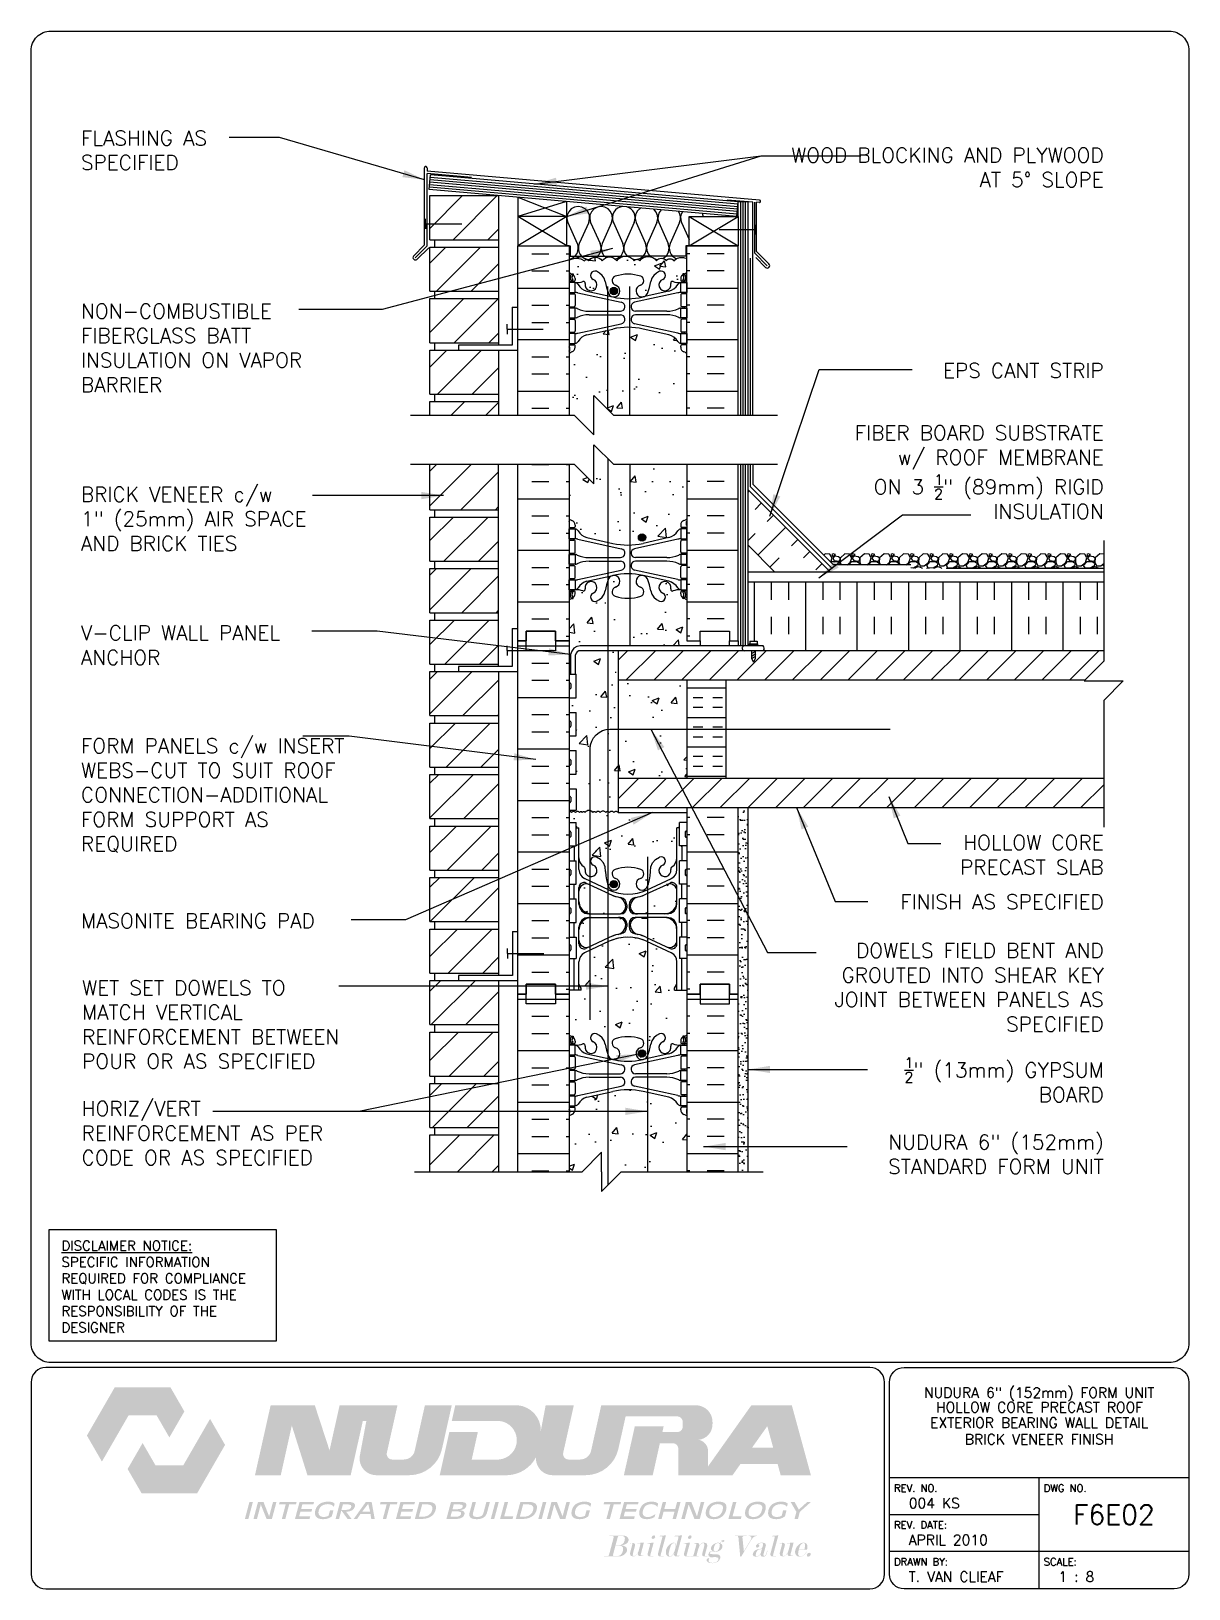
# Paper-space layout 'F6E02' of a CAD drawing. Header units: inches. Extents: x 0.42 to 7.8, y 0.49 to 10.41.
# The model-space entities are those that its viewports show. They can reach past a viewport. Long polylines and large blocks are cut down to what shows.
import ezdxf
from ezdxf.enums import TextEntityAlignment as Align

# ---------------------------------------------------------------- set-up
doc = ezdxf.new("R2010")
doc.units = ezdxf.units.IN
doc.header["$LTSCALE"] = 0.5
doc.header["$MEASUREMENT"] = 0
doc.linetypes.add('DASHED2', pattern=[0.375, 0.25, -0.125])
for name, color, linetype in [('HATCH', 12, 'Continuous'), ('line25', 2, 'Continuous'), ('LINE3', 3, 'Continuous'), ('LINE50', 5, 'Continuous'), ('LINE9', 9, 'Continuous'), ('LOGO', 7, 'Continuous'), ('TBK_LINE65', 3, 'Continuous'), ('TBK_TEXT', 4, 'Continuous'), ('TEXT', 4, 'Continuous'), ('Web_Edge', 9, 'Continuous')]:
    doc.layers.add(name, color=color, linetype=linetype)
doc.styles.add('DIM', font='romans.shx', dxfattribs={"width": 0.7})
doc.styles.add('ROMANS', font='romans.shx', dxfattribs={"height": 0.75})
doc.dimstyles.new('ext_12', dxfattribs={"dimscale": 12, "dimtxt": 0.09375, "dimasz": 0.09375, "dimexe": 0.09375, "dimexo": 0.0625, "dimgap": 0.0625, "dimtad": 1, "dimdec": 1, "dimzin": 3, "dimdsep": 46, "dimlunit": 4, "dimtxsty": 'DIM', "dimcen": 0.09, "dimdle": 0.09375, "dimclrt": 4, "dimadec": 0, "dimazin": 0, "dimtfac": 1, "dimtdec": 1, "dimtmove": 2, "dimatfit": 3, "dimfxl": 1, "dimfrac": 2, "dimtolj": 1, "dimtzin": 0, "dimarcsym": 0})
pattern_1 = [(180, (-0.5184, -2.1274), (-2e-16, -1.5), []), (180, (-0.5184, -2.6274), (-2e-16, -1.5), [0.5, -0.5]), (180, (-0.5184, -3.1274), (-2e-16, -1.5), [0.5, -0.5])]
pattern_2 = [(45, (-0.5184, -2.1274), (-0.707107, 0.707107), [])]

psp = doc.layouts.new('F6E02')

# ---------------------------------------------------------------- texts
at = {"layer": 'TBK_TEXT', "color": 7, "style": 'ROMANS'}
for s, p in [('REV. NO.', (5.9215, 1.107)), ('DWG NO.', (6.876, 1.107)), ('REV. DATE:', (5.9215, 0.8726)), ('DRAWN BY:', (5.9215, 0.6382)), ('SCALE:', (6.876, 0.6382))]:
    psp.add_text(s, height=0.04688, dxfattribs=at).set_placement(p)
at = {"layer": 'TEXT', "insert": (0.6134, 2.7065), "char_height": 0.0625, "width": 1.41371, "attachment_point": 1, "style": 'ROMANS'}
psp.add_mtext('{\\Fromans.shx|c1;\\LDISCLAIMER NOTICE:\\l\\PSPECIFIC INFORMATION REQUIRED FOR COMPLIANCE WITH LOCAL CODES IS THE RESPONSIBILITY OF THE DESIGNER}', dxfattribs=at)

msp = doc.modelspace()

# ---------------------------------------------------------------- texts
at = {"layer": 'TEXT', "char_height": 0.75, "style": 'ROMANS'}
for s, insert, width, attachment_point in [('FLASHING AS \\PSPECIFIED', (72.759, 179.281), 8.7776, 1), ('\\A1;WOOD BLOCKING AND PLYWOOD \\PAT 5%%D SLOPE', (124.925, 178.409), 17.3954, 3), ('NON-COMBUSTIBLE\\PFIBERGLASS BATT INSULATION ON VAPOR BARRIER', (72.759, 170.458), 12.44051, 1), ('\\A1;EPS CANT STRIP', (124.925, 167.431), 9.59335, 3), ('\\A1;FIBER BOARD SUBSTRATE\\Pw/ ROOF MEMBRANE \\PON 3 {\\H0.7x;\\S1/2;}" (89mm) RIGID \\PINSULATION', (124.925, 164.255), 26.1134, 3), ('BRICK VENEER c/w \\P1" (25mm) AIR SPACE AND BRICK TIES', (72.759, 159.493), 14.56426, 4), ('V-CLIP WALL PANEL ANCHOR', (72.759, 154.057), 12.44051, 1), ('FORM PANELS c/w INSERT WEBS-CUT TO SUIT ROOF CONNECTION-ADDITIONAL\\PFORM SUPPORT AS \\PREQUIRED', (72.759, 145.39), 14.56613, 4), ('HOLLOW CORE PRECAST SLAB', (124.925, 143.371), 12.93494, 3), ('FINISH AS SPECIFIED', (124.925, 140.343), 15.67841, 3), ('MASONITE BEARING PAD', (72.759, 139.378), 15.40017, 1), ('DOWELS FIELD BENT AND GROUTED INTO SHEAR KEY JOINT BETWEEN PANELS AS SPECIFIED', (124.925, 137.866), 17.21743, 3), ('WET SET DOWELS TO MATCH VERTICAL REINFORCEMENT BETWEEN POUR OR AS SPECIFIED', (72.816, 133.72), 15.31511, 4), ('\\A1;{\\H0.7x;\\S1/2;}" (13mm) GYPSUM \\PBOARD', (124.925, 132.029), 17.21743, 3), ('HORIZ/VERT REINFORCEMENT AS PER CODE OR AS SPECIFIED', (72.793, 129.808), 14.36832, 1), ('NUDURA 6" (152mm) STANDARD FORM UNIT', (124.925, 128.102), 17.21743, 3)]:
    msp.add_mtext(s, dxfattribs=dict(at, insert=insert, width=width, attachment_point=attachment_point))

# ---------------------------------------------------------------- blocks, each defined once
blk = doc.blocks.new('TITLEBLOCK-Tag')
at = {"style": 'ROMANS'}
for tag, height, p in [('TITLE_LINE_1', 0.065, (0.927, -0.1328)), ('TITLE_LINE_2', 0.065, (0.9294, -0.2258)), ('CENTRE-LINE-3', 0.065, (0.927, -0.3246)), ('TITLE_LINE_4', 0.065, (0.927, -0.4299)), ('TITLE_LINE_5', 0.065, (0.927, -0.526)), ('DWG', 0.125, (1.4043, -0.9102))]:
    blk.add_attdef(tag, text='', height=height, dxfattribs=at).set_placement(p, align=Align.MIDDLE_CENTER)
for tag, p in [('LATEST_REVISION', (0.0954, -0.8366)), ('REVISION_DATE', (0.0954, -1.071)), ('DRAWN_BY', (0.0954, -1.3053)), ('SCALE', (1.0499, -1.3053))]:
    blk.add_attdef(tag, text='', height=0.065, dxfattribs=at).set_placement(p, align=Align.MIDDLE_LEFT)

# ---------------------------------------------------------------- hatches: boundary and pattern name
h = msp.add_hatch()
h.set_pattern_fill('ANSI31', color=256, style=0)
h.paths.add_polyline_path([(74.75, 132.927), (82.16, 132.927), (82.16, 129.16), (74.75, 129.16)], flags=25)
at = {"layer": 'HATCH'}
h = msp.add_hatch(dxfattribs=at)
h.set_pattern_fill('ANSI31', color=256, scale=10, style=0)
h.set_pattern_definition([(45, (91.8757, 165.0097), (-0.883883, 0.883883), [])])
h.paths.add_polyline_path([(94.062, 165.469), (90.562, 165.469), (90.562, 164.774), (94.062, 164.774)])
h.paths.add_polyline_path([(94.062, 168.094), (90.562, 168.094), (90.562, 165.844), (94.062, 165.844)])
h.paths.add_polyline_path([(94.062, 170.719), (90.562, 170.719), (90.562, 168.469), (94.062, 168.469)])
h.paths.add_polyline_path([(94.062, 173.344), (90.562, 173.344), (90.562, 171.094), (94.062, 171.094)])
h.paths.add_polyline_path([(94.062, 175.969), (90.562, 175.969), (90.562, 173.719), (94.062, 173.719)])
h.paths.add_polyline_path([(94.066, 149.087), (90.562, 149.087), (90.562, 146.837), (94.066, 146.837)])
h.paths.add_polyline_path([(94.067, 151.712), (90.562, 151.712), (90.562, 149.462), (94.066, 149.462)])
h.paths.add_polyline_path([(94.064, 159.587), (90.562, 159.587), (90.562, 157.337), (94.065, 157.337)])
h.paths.add_polyline_path([(94.063, 162.274), (90.562, 162.274), (90.562, 159.962), (94.064, 159.962)])
h.paths.add_polyline_path([(94.064, 138.587), (90.562, 138.587), (90.562, 136.337), (94.064, 136.337)])
h.paths.add_polyline_path([(94.064, 135.962), (92.024, 135.962), (90.562, 135.962), (90.562, 133.712), (94.064, 133.712)])
h.paths.add_polyline_path([(94.063, 133.337), (90.562, 133.337), (90.562, 131.087), (94.063, 131.087)])
h.paths.add_polyline_path([(94.063, 130.712), (90.562, 130.712), (90.562, 128.462), (94.063, 128.462)])
h.paths.add_polyline_path([(94.062, 128.087), (90.562, 128.087), (90.562, 126.214), (94.062, 126.214)])
h.paths.add_polyline_path([(94.062, 152.087), (94.062, 154.337), (90.562, 154.337), (90.562, 152.087)])
h.paths.add_polyline_path([(94.062, 154.712), (94.062, 156.962), (90.562, 156.962), (90.562, 154.712)])
h.paths.add_polyline_path([(94.062, 144.212), (94.062, 146.462), (90.562, 146.462), (90.562, 144.212)])
h.paths.add_polyline_path([(94.062, 141.587), (94.062, 143.837), (90.562, 143.837), (90.562, 141.587)])
h.paths.add_polyline_path([(94.062, 138.962), (94.062, 141.212), (90.562, 141.212), (90.562, 138.962)])
h = msp.add_hatch(dxfattribs=at)
h.set_pattern_fill('INSUL', color=256, scale=7, style=0)
h.set_pattern_definition([(0, (-2828.5018, -240.8679), (0, 2.625), []), (0, (-2828.5018, -239.9929), (0, 2.625), [0.875, -0.875]), (0, (-2828.5018, -239.1179), (0, 2.625), [0.875, -0.875])])
h.paths.add_polyline_path([(95.035, 164.774), (97.66, 164.774), (97.66, 173.406), (95.035, 173.406)])
h = msp.add_hatch(dxfattribs=at)
h.set_pattern_fill('INSUL', color=256, scale=7, style=0)
h.set_pattern_definition([(180, (3029.8214, -240.8679), (0, 2.625), []), (180, (3029.8214, -239.9929), (0, 2.625), [0.875, -0.875]), (180, (3029.8214, -239.1179), (0, 2.625), [0.875, -0.875])])
h.paths.add_polyline_path([(103.66, 164.774), (106.285, 164.774), (106.285, 173.406), (103.66, 173.406)])
h = msp.add_hatch(dxfattribs=at)
h.set_pattern_fill('AR-CONC', color=256, scale=0.5)
h.paths.add_polyline_path([(103.66, 172.757, 0.336749), (102.998, 172.652, 0.520567), (102.611, 172.652, 0.520567), (102.111, 172.652, 0.520567), (101.265, 172.652, 0.520567), (100.983, 172.652, 0.520567), (100.088, 172.652, 0.520567), (99.348, 172.652, 0.520567), (98.655, 172.652, 0.520567), (98.435, 172.652, 0.321585), (97.66, 172.677), (97.66, 172.053, 0.064398), (97.77, 171.987), (97.86, 171.987), (97.86, 171.945, -0.249069), (97.97, 171.738), (97.97, 171.67, -0.414214), (97.907, 171.608), (97.86, 171.608), (97.86, 171.538), (97.965, 171.538, 0.10046), (98.358, 171.595, -0.601435), (98.478, 171.49, 2.182095), (98.888, 171.703, -1), (99.051, 172.112, -0.24438), (99.5, 171.591, 0.053157), (99.666, 170.977, 0.223253), (99.866, 170.812), (99.886, 170.808, 0.955472), (100.024, 171.401, -0.735593), (100.011, 171.859, -0.082755), (100.66, 171.967, -0.082755), (101.308, 171.859, -0.735593), (101.296, 171.401, 0.955472), (101.434, 170.808), (101.453, 170.812, 0.223253), (101.654, 170.977, 0.053157), (101.82, 171.591, -0.24438), (102.268, 172.112, -1), (102.431, 171.703, 2.182095), (102.842, 171.49, -0.601435), (102.961, 171.595, 0.10046), (103.355, 171.538), (103.46, 171.538), (103.46, 171.608), (103.412, 171.608, -0.414214), (103.35, 171.67), (103.35, 171.738, -0.249069), (103.46, 171.945), (103.46, 171.987), (103.55, 171.987, 0.064398), (103.66, 172.053)])
h.paths.add_polyline_path([(103.66, 167.923, 0.082415), (103.516, 168.002, -0.317837), (103.35, 168.238), (103.35, 168.305, -0.414214), (103.412, 168.368), (103.46, 168.368), (103.46, 168.438), (103.355, 168.438, -0.188973), (103.199, 168.533, 0.196323), (102.75, 168.879), (101.428, 169.169, 0.057795), (100.66, 169.259, 0.057795), (99.892, 169.169), (98.57, 168.879, 0.196323), (98.121, 168.533, -0.188973), (97.965, 168.438), (97.86, 168.438), (97.86, 168.368), (97.907, 168.368, -0.414214), (97.97, 168.305), (97.97, 168.238, -0.317837), (97.803, 168.002, 0.082415), (97.66, 167.923), (97.66, 164.774), (97.923, 164.774), (98.923, 163.774), (98.923, 165.774), (99.923, 164.774), (103.66, 164.774)])
h.paths.add_polyline_path([(103.66, 162.274), (99.923, 162.274), (98.923, 163.274), (98.923, 161.274), (97.923, 162.274), (97.66, 162.274), (97.66, 159.492, 0.082415), (97.803, 159.413, -0.317837), (97.97, 159.178), (97.97, 159.11, -0.414214), (97.907, 159.048), (97.86, 159.048), (97.86, 158.978), (97.965, 158.978, -0.188973), (98.121, 158.883, 0.196323), (98.57, 158.536), (99.892, 158.246, 0.057795), (100.66, 158.157, 0.057795), (101.428, 158.246), (102.75, 158.536, 0.196323), (103.199, 158.883, -0.188973), (103.355, 158.978), (103.46, 158.978), (103.46, 159.048), (103.412, 159.048, -0.414214), (103.35, 159.11), (103.35, 159.178, -0.317837), (103.516, 159.413, 0.082415), (103.66, 159.492)])
h.paths.add_polyline_path([(103.66, 155.363, 0.064398), (103.55, 155.429), (103.46, 155.429), (103.46, 155.47, -0.249069), (103.35, 155.678), (103.35, 155.745, -0.414214), (103.412, 155.808), (103.46, 155.808), (103.46, 155.878), (103.355, 155.878, 0.10046), (102.961, 155.82, -0.601435), (102.842, 155.925, 2.182095), (102.431, 155.712, -1), (102.268, 155.304, -0.24438), (101.82, 155.825, 0.053157), (101.654, 156.439, 0.223253), (101.453, 156.604), (101.434, 156.608, 0.955472), (101.296, 156.014, -0.735593), (101.308, 155.556, -0.082755), (100.66, 155.448, -0.082755), (100.011, 155.556, -0.735593), (100.024, 156.014, 0.955472), (99.886, 156.608), (99.866, 156.604, 0.223253), (99.666, 156.439, 0.053157), (99.5, 155.825, -0.24438), (99.051, 155.304, -1), (98.888, 155.712, 2.182095), (98.478, 155.925, -0.601435), (98.358, 155.82, 0.10046), (97.965, 155.878), (97.86, 155.878), (97.86, 155.808), (97.907, 155.808, -0.414214), (97.97, 155.745), (97.97, 155.678, -0.249069), (97.86, 155.47), (97.86, 155.429), (97.77, 155.429, 0.064398), (97.66, 155.363), (97.66, 153.274), (97.66, 151.579), (97.736, 151.579), (97.736, 152.58, -0.379483), (98.228, 153.024), (104.347, 153.024), (104.347, 153.274), (103.66, 153.274)])
h.paths.add_polyline_path([(100.16, 152.774), (98.229, 152.774, 0.366745), (97.986, 152.563), (97.986, 151.579), (98.025, 151.579), (98.025, 150.379), (97.66, 150.379), (97.66, 149.629), (98.025, 149.629), (98.025, 148.429), (97.66, 148.429), (97.66, 147.679), (98.025, 147.679), (98.025, 146.479), (97.66, 146.479), (97.66, 145.729), (98.025, 145.729), (98.025, 144.649), (97.66, 144.649), (97.66, 144.54, -0.498871), (97.78, 144.526, -0.520567), (97.984, 144.526, -0.520567), (98.191, 144.526, -0.520567), (98.329, 144.526, -0.520567), (98.467, 144.526, -0.520567), (98.865, 144.526, -0.520567), (99.025, 144.526, -0.520567), (99.247, 144.526, -0.520567), (99.527, 144.526, -0.520567), (99.714, 144.526, -0.520567), (99.941, 144.526, -0.507124), (100.16, 144.526), (100.16, 144.774)])
h.paths.add_polyline_path([(103.66, 151.274), (100.16, 151.274), (100.16, 146.274), (103.66, 146.274)])
h.paths.add_polyline_path([(103.16, 143.736), (103.26, 143.736), (103.26, 143.766, -0.327813), (103.295, 143.814), (103.295, 144.019), (103.66, 144.019), (103.66, 144.524), (100.16, 144.524), (100.16, 144.526, 0.507124), (99.941, 144.526, 0.520567), (99.714, 144.526, 0.520567), (99.527, 144.526, 0.520567), (99.247, 144.526, 0.520567), (99.025, 144.526, 0.520567), (98.865, 144.526, 0.520567), (98.467, 144.526, 0.520567), (98.329, 144.526, 0.520567), (98.191, 144.526, 0.520567), (97.984, 144.526, 0.520567), (97.78, 144.526, 0.498871), (97.66, 144.54), (97.66, 144.019), (98.025, 144.019), (98.025, 143.814, -0.327813), (98.06, 143.766), (98.06, 143.736), (98.16, 143.736), (98.16, 142.221, 0.258958), (98.419, 141.754, -0.31131), (98.475, 141.624, 2.127293), (98.888, 141.848, -1), (99.051, 142.257, -0.325306), (99.518, 141.514, 0.10488), (99.69, 140.703, 1.422913), (100.024, 141.17, -0.735593), (100.011, 141.628, -0.082755), (100.66, 141.736, -0.082755), (101.308, 141.628, -0.735593), (101.296, 141.17, 1.422913), (101.629, 140.703, 0.10488), (101.801, 141.514, -0.325306), (102.268, 142.257, -1), (102.431, 141.848, 2.127293), (102.844, 141.624, -0.31131), (102.901, 141.754, 0.258958), (103.16, 142.221)])
h.paths.add_polyline_path([(102.872, 137.371), (101.613, 137.96, 0.093369), (100.807, 138.167, 0.016332), (100.66, 138.172, 0.109869), (99.706, 137.96), (98.448, 137.371, 0.291097), (98.16, 136.918), (98.16, 135.777), (98.28, 135.577), (98.28, 135.465), (97.66, 135.465), (97.66, 135.274), (97.66, 133.185, 0.064398), (97.77, 133.119), (97.86, 133.119), (97.86, 133.077, -0.249069), (97.97, 132.87), (97.97, 132.802, -0.414214), (97.907, 132.74), (97.86, 132.74), (97.86, 132.67), (97.965, 132.67, 0.10046), (98.358, 132.727, -0.601435), (98.478, 132.622, 2.182095), (98.888, 132.835, -1), (99.051, 133.244, -0.24438), (99.5, 132.723, 0.053157), (99.666, 132.109, 0.223253), (99.866, 131.944), (99.886, 131.94, 0.955472), (100.024, 132.533, -0.735593), (100.011, 132.991, -0.082755), (100.66, 133.099, -0.082755), (101.308, 132.991, -0.735593), (101.296, 132.533, 0.955472), (101.434, 131.94), (101.453, 131.944, 0.223253), (101.654, 132.109, 0.053157), (101.82, 132.723, -0.24438), (102.268, 133.244, -1), (102.431, 132.835, 2.182095), (102.842, 132.622, -0.601435), (102.961, 132.727, 0.10046), (103.355, 132.67), (103.46, 132.67), (103.46, 132.74), (103.412, 132.74, -0.414214), (103.35, 132.802), (103.35, 132.87, -0.249069), (103.46, 133.077), (103.46, 133.119), (103.55, 133.119, 0.064398), (103.66, 133.185), (103.66, 135.274), (103.66, 135.465), (103.04, 135.465), (103.04, 135.577), (103.16, 135.777), (103.16, 136.918, 0.291097)])
h.paths.add_polyline_path([(100.17, 139.176), (98.785, 139.176, 0.414214), (98.16, 138.551), (98.16, 138.024, 0.549071), (98.694, 137.685), (99.706, 138.158, -0.053094), (100.157, 138.313, 0.350119), (100.545, 138.802, 0.413582)])
h.paths.add_polyline_path([(100.157, 140.218, -0.053094), (99.706, 140.373), (98.694, 140.847, 0.549071), (98.16, 140.508), (98.16, 139.981, 0.414214), (98.785, 139.356), (100.17, 139.356, 0.085652), (100.295, 139.378, 0.316711), (100.545, 139.73, 0.350119)])
h.paths.add_polyline_path([(103.16, 140.508, 0.549071), (102.626, 140.847), (101.613, 140.373, -0.053094), (101.163, 140.218, 0.350119), (100.775, 139.73, 0.413582), (101.15, 139.356), (102.535, 139.356, 0.414214), (103.16, 139.981)])
h.paths.add_polyline_path([(103.16, 138.551, 0.414214), (102.535, 139.176), (101.15, 139.176, 0.413582), (100.775, 138.802, 0.350119), (101.163, 138.313, -0.053094), (101.613, 138.158), (102.626, 137.685, 0.549071), (103.16, 138.024)])
h.paths.add_polyline_path([(103.35, 129.37), (103.35, 129.437, -0.414214), (103.412, 129.5), (103.46, 129.5), (103.46, 129.57), (103.355, 129.57, -0.188973), (103.199, 129.665, 0.196323), (102.75, 130.011), (101.428, 130.301, 0.057795), (100.66, 130.391, 0.057795), (99.892, 130.301), (98.57, 130.011, 0.196323), (98.121, 129.665, -0.188973), (97.965, 129.57), (97.86, 129.57), (97.86, 129.5), (97.907, 129.5, -0.414214), (97.97, 129.437), (97.97, 129.37, -0.317837), (97.803, 129.134, 0.082415), (97.66, 129.055), (97.66, 126.214), (98.316, 126.214), (99.316, 127.214), (99.316, 126.214), (99.316, 125.214), (100.316, 126.214), (103.66, 126.214), (103.66, 129.055, 0.082415), (103.516, 129.134, -0.317837)])
h = msp.add_hatch(dxfattribs=at)
h.set_pattern_fill('INSUL', color=256, scale=7, style=0)
h.set_pattern_definition([(0, (-2828.5018, -243.7358), (0, 2.625), []), (0, (-2828.5018, -242.8608), (0, 2.625), [0.875, -0.875]), (0, (-2828.5018, -241.9858), (0, 2.625), [0.875, -0.875])])
h.paths.add_polyline_path([(97.66, 162.274), (95.035, 162.274), (95.035, 153.274), (95.472, 153.274), (95.472, 153.774), (96.972, 153.774), (96.972, 153.274), (97.66, 153.274)])
h = msp.add_hatch(dxfattribs=at)
h.set_pattern_fill('INSUL', color=256, scale=7, style=0)
h.set_pattern_definition([(180, (3029.8214, -243.7358), (0, 2.625), []), (180, (3029.8214, -242.8608), (0, 2.625), [0.875, -0.875]), (180, (3029.8214, -241.9858), (0, 2.625), [0.875, -0.875])])
h.paths.add_polyline_path([(106.285, 162.274), (103.66, 162.274), (103.66, 153.274), (104.347, 153.274), (104.347, 153.774), (105.847, 153.774), (105.847, 153.274), (106.285, 153.274)])
h = msp.add_hatch(dxfattribs=at)
h.set_pattern_fill('INSUL', color=256, scale=7, angle=45, style=0)
h.set_pattern_definition([(45, (-0.5184, -2.1274), (-1.856155, 1.856155), []), (45, (-1.137, -1.5087), (-1.856155, 1.856155), [0.875, -0.875]), (45, (-1.7558, -0.89), (-1.856155, 1.856155), [0.875, -0.875])])
h.paths.add_polyline_path([(108.033, 156.899), (110.862, 156.899), (106.785, 160.975), (106.785, 158.147)])
h = msp.add_hatch(dxfattribs=at)
h.set_pattern_fill('INSUL', color=256, scale=7, angle=90, style=0)
h.set_pattern_definition([(90, (-0.5184, -2.1274), (-2.625, 2e-16), []), (90, (-1.3934, -2.1274), (-2.625, 2e-16), [0.875, -0.875]), (90, (-2.2684, -2.1274), (-2.625, 2e-16), [0.875, -0.875])])
edge = h.paths.add_edge_path()
edge.add_arc((106.877, 153.095), 0.0312, 90, 270)
edge.add_line((106.877, 153.064), (107.252, 153.064))
edge.add_arc((107.252, 153.095), 0.0312, 270, 450)
edge.add_line((107.252, 153.126), (106.877, 153.126))
edge = h.paths.add_edge_path()
edge.add_line((107.159, 153.064), (107.159, 153.024))
edge.add_line((107.159, 153.024), (107.561, 153.024))
edge.add_arc((107.425, 152.898), 0.186, -41.81955, 42.64251, ccw=False)
edge.add_line((107.563, 152.774), (124.925, 152.774))
edge.add_line((124.925, 152.774), (124.925, 156.274))
edge.add_line((124.925, 156.274), (106.785, 156.274))
edge.add_line((106.785, 156.274), (106.785, 153.024))
edge.add_line((106.785, 153.024), (106.971, 153.024))
edge.add_line((106.971, 153.024), (106.971, 153.064))
edge.add_line((106.971, 153.064), (107.159, 153.064))
h.paths.add_polyline_path([(107.252, 153.251), (107.252, 153.126), (106.877, 153.126), (106.877, 153.251)])
h = msp.add_hatch(dxfattribs=at)
h.set_pattern_fill('INSUL', color=256, scale=7, style=0)
h.set_pattern_definition([(0, (-2828.5018, -261.7358), (0, 2.625), []), (0, (-2828.5018, -260.8608), (0, 2.625), [0.875, -0.875]), (0, (-2828.5018, -259.9858), (0, 2.625), [0.875, -0.875])])
h.paths.add_polyline_path([(95.035, 135.274), (95.472, 135.274), (95.472, 135.774), (96.972, 135.774), (96.972, 135.274), (97.66, 135.274), (97.66, 153.274), (96.972, 153.274), (96.972, 153.774), (95.472, 153.774), (95.472, 153.274), (95.035, 153.274)])
h = msp.add_hatch(dxfattribs=at)
h.set_pattern_fill('ANSI31', color=256, scale=8, style=0)
h.set_pattern_definition(pattern_2)
h.paths.add_polyline_path([(123.964, 151.274), (124.925, 152.235), (124.925, 152.774), (100.16, 152.774), (100.16, 151.274)])
h = msp.add_hatch(dxfattribs=at)
h.set_pattern_fill('INSUL', color=256, scale=4, angle=180, style=0)
h.set_pattern_definition(pattern_1)
h.paths.add_polyline_path([(105.66, 151.274), (103.66, 151.274), (103.66, 147.399), (105.66, 147.399)])
h = msp.add_hatch(dxfattribs=at)
h.set_pattern_fill('INSUL', color=256, scale=4, angle=180, style=0)
h.set_pattern_definition(pattern_1)
h.paths.add_polyline_path([(103.66, 146.274), (105.66, 146.274), (105.66, 147.399), (103.66, 147.399)])
h = msp.add_hatch(dxfattribs=at)
h.set_pattern_fill('ANSI31', color=256, scale=8, style=0)
h.set_pattern_definition(pattern_2)
h.paths.add_polyline_path([(100.16, 146.274), (100.16, 144.774), (124.925, 144.774), (124.925, 146.274)])
h = msp.add_hatch(dxfattribs=at)
h.set_pattern_fill('INSUL', color=256, scale=7, style=0)
h.set_pattern_definition([(180, (3029.8214, -261.7358), (0, 2.625), []), (180, (3029.8214, -260.8608), (0, 2.625), [0.875, -0.875]), (180, (3029.8214, -259.9858), (0, 2.625), [0.875, -0.875])])
h.paths.add_polyline_path([(106.285, 144.774), (103.66, 144.774), (103.66, 135.274), (104.347, 135.274), (104.347, 135.774), (105.847, 135.774), (105.847, 135.274), (106.285, 135.274)])
h = msp.add_hatch(dxfattribs=at)
h.set_pattern_fill('AR-SAND', color=256, scale=0.25, style=0)
h.set_pattern_definition([(37.5, (-69.17393, -23.33258), (-0.01574834, 0.48170594), [0, -0.38, 0, -0.425, 0, -0.40625]), (7.5, (-69.1739, -23.3326), (0.4424442, 0.7055365), [0, -0.205, 0, -0.3425, 0, -0.13125]), (327.5, (-69.48143, -23.3326), (0.7785355, 0.00141476), [0, -0.125, 0, -0.45, 0, -0.5875]), (317.5, (-69.4814, -23.3326), (0.7515317, 0.2194189), [0, -0.0625, 0, -0.295, 0, -0.3375])])
h.paths.add_polyline_path([(106.285, 135.274), (106.285, 126.214), (106.785, 126.214), (106.785, 144.774), (106.285, 144.774)])
h = msp.add_hatch(dxfattribs=at)
h.set_pattern_fill('INSUL', color=256, scale=7, style=0)
h.set_pattern_definition([(0, (-2828.5018, -279.7358), (0, 2.625), []), (0, (-2828.5018, -278.8608), (0, 2.625), [0.875, -0.875]), (0, (-2828.5018, -277.9858), (0, 2.625), [0.875, -0.875])])
h.paths.add_polyline_path([(95.035, 126.214), (97.66, 126.214), (97.66, 135.274), (96.972, 135.274), (96.972, 135.774), (95.472, 135.774), (95.472, 135.274), (95.035, 135.274)])
h = msp.add_hatch(dxfattribs=at)
h.set_pattern_fill('INSUL', color=256, scale=7, style=0)
h.set_pattern_definition([(180, (3029.8214, -279.7358), (0, 2.625), []), (180, (3029.8214, -278.8608), (0, 2.625), [0.875, -0.875]), (180, (3029.8214, -277.9858), (0, 2.625), [0.875, -0.875])])
h.paths.add_polyline_path([(103.66, 126.214), (106.285, 126.214), (106.285, 135.274), (105.847, 135.274), (105.847, 135.774), (104.347, 135.774), (104.347, 135.274), (103.66, 135.274)])
at = {"layer": 'LINE3'}
h = msp.add_hatch(color=256, dxfattribs=at)
h.paths.add_polyline_path([(100.126, 171.142, 0.831395), (99.757, 171.142)])
h.paths.add_polyline_path([(100.129, 171.107, 0.045935), (100.126, 171.142), (99.757, 171.142, 0.045935), (99.754, 171.107, 1)])
h = msp.add_hatch(color=256, dxfattribs=at)
h.paths.add_polyline_path([(101.563, 158.581, 0.831395), (101.194, 158.581)])
h.paths.add_polyline_path([(101.566, 158.547, 0.045935), (101.563, 158.581), (101.194, 158.581, 0.045935), (101.191, 158.547, 1)])
h = msp.add_hatch(color=256, dxfattribs=at)
h.paths.add_polyline_path([(100.126, 140.91, 0.831395), (99.757, 140.91)])
h.paths.add_polyline_path([(100.129, 140.876, 0.045935), (100.126, 140.91), (99.757, 140.91, 0.045935), (99.754, 140.876, 1)])
h = msp.add_hatch(color=256, dxfattribs=at)
h.paths.add_polyline_path([(101.563, 132.274, 0.831395), (101.194, 132.274)])
h.paths.add_polyline_path([(101.566, 132.239, 0.045935), (101.563, 132.274), (101.194, 132.274, 0.045935), (101.191, 132.239, 1)])

# ---------------------------------------------------------------- linework, layer by layer
at = {"layer": 'HATCH'}
for p, q in [((90.285, 173.458), (90.285, 177.394)), ((90.41, 177.394), (90.41, 177.218)), ((107.376, 175.733), (90.41, 177.218)), ((90.41, 173.406), (90.41, 177.092)), ((92.675, 176.894), (90.41, 177.092)), ((106.23, 175.03), (90.534, 176.403)), ((106.241, 175.155), (90.545, 176.528)), ((106.252, 175.279), (90.556, 176.653)), ((106.263, 175.404), (90.567, 176.777)), ((106.274, 175.528), (90.578, 176.902)), ((95.035, 175.884), (97.535, 174.906)), ((97.524, 175.666), (95.035, 174.906)), ((107.035, 175.64), (105.728, 175.731)), ((106.41, 164.774), (106.41, 175.657)), ((106.535, 164.774), (106.535, 175.657)), ((106.66, 164.774), (106.66, 175.657)), ((107.035, 164.774), (107.035, 175.64)), ((107.129, 173.035), (107.129, 175.632)), ((107.366, 175.62), (107.222, 175.629)), ((107.222, 173.118), (107.222, 175.629)), ((97.535, 173.406), (95.035, 174.906)), ((97.535, 174.906), (95.035, 173.406)), ((103.785, 173.406), (106.285, 174.906)), ((103.785, 174.906), (106.285, 173.406)), ((97.598, 174.602), (98.077, 173.529)), ((98.657, 174.603), (98.178, 173.529)), ((98.757, 174.602), (99.236, 173.529)), ((99.816, 174.603), (99.337, 173.529)), ((99.916, 174.602), (100.396, 173.529)), ((100.975, 174.603), (100.496, 173.529)), ((101.075, 174.602), (101.555, 173.529)), ((102.134, 174.603), (101.655, 173.529)), ((102.235, 174.602), (102.714, 173.529)), ((103.294, 174.603), (102.815, 173.529)), ((103.394, 174.602), (103.785, 173.728)), ((90.285, 173.458), (89.716, 172.889)), ((90.41, 173.406), (89.804, 172.8)), ((90.498, 173.317), (89.893, 172.712)), ((107.222, 173.118), (107.853, 172.487)), ((107.129, 173.035), (107.765, 172.398)), ((107.178, 172.808), (107.677, 172.31)), ((106.41, 153.024), (106.41, 162.274)), ((106.535, 153.024), (106.535, 162.274)), ((106.66, 153.024), (106.66, 162.274)), ((107.035, 162.274), (107.035, 161.256)), ((111.142, 157.149), (107.035, 161.256)), ((110.722, 157.712), (110.647, 157.644)), ((110.962, 157.692), (110.722, 157.712)), ((111.073, 157.513), (110.963, 157.693)), ((111.001, 157.29), (111.072, 157.512)), ((111.028, 157.263), (111.082, 157.322)), ((111.131, 157.712), (111.061, 157.682)), ((111.061, 157.683), (111.101, 157.583)), ((111.082, 157.323), (111.342, 157.323)), ((111.101, 157.583), (111.251, 157.673)), ((111.101, 157.493), (111.181, 157.373)), ((111.202, 157.593), (111.102, 157.493)), ((111.252, 157.673), (111.132, 157.713)), ((111.182, 157.372), (111.432, 157.342)), ((111.403, 157.563), (111.203, 157.593)), ((111.341, 157.324), (111.471, 157.234)), ((111.483, 157.491), (111.403, 157.561)), ((111.432, 157.343), (111.482, 157.433)), ((111.472, 157.232), (111.448, 157.149)), ((111.48, 157.294), (111.542, 157.149)), ((111.491, 157.503), (111.481, 157.293)), ((111.482, 157.433), (111.482, 157.493)), ((111.722, 157.712), (111.492, 157.502)), ((111.962, 157.692), (111.722, 157.712)), ((111.843, 157.149), (111.992, 157.263)), ((111.925, 157.149), (112.082, 157.322)), ((112.073, 157.513), (111.963, 157.693)), ((111.992, 157.262), (112.072, 157.512)), ((112.131, 157.712), (112.061, 157.682)), ((112.061, 157.683), (112.101, 157.583)), ((112.082, 157.323), (112.342, 157.323)), ((112.101, 157.583), (112.251, 157.673)), ((112.101, 157.493), (112.181, 157.373)), ((112.202, 157.593), (112.102, 157.493)), ((112.252, 157.673), (112.132, 157.713)), ((112.182, 157.372), (112.432, 157.342)), ((112.403, 157.563), (112.203, 157.593)), ((112.341, 157.324), (112.471, 157.234)), ((112.483, 157.491), (112.403, 157.561)), ((112.432, 157.343), (112.482, 157.433)), ((112.472, 157.232), (112.448, 157.149)), ((112.48, 157.294), (112.542, 157.149)), ((112.491, 157.503), (112.481, 157.293)), ((112.482, 157.433), (112.482, 157.493)), ((112.722, 157.712), (112.492, 157.502)), ((112.962, 157.692), (112.722, 157.712)), ((112.843, 157.149), (112.992, 157.263)), ((112.925, 157.149), (113.082, 157.322)), ((113.073, 157.513), (112.963, 157.693)), ((112.992, 157.262), (113.072, 157.512)), ((113.132, 157.712), (113.061, 157.682)), ((113.061, 157.683), (113.101, 157.583)), ((113.082, 157.323), (113.342, 157.323)), ((113.101, 157.583), (113.251, 157.673)), ((113.101, 157.493), (113.181, 157.373)), ((113.202, 157.593), (113.102, 157.493)), ((113.252, 157.673), (113.132, 157.713)), ((113.182, 157.372), (113.432, 157.342)), ((113.403, 157.563), (113.203, 157.593)), ((113.341, 157.324), (113.471, 157.234)), ((113.483, 157.491), (113.403, 157.561)), ((113.432, 157.343), (113.482, 157.433)), ((113.472, 157.232), (113.448, 157.149)), ((113.48, 157.294), (113.542, 157.149)), ((113.491, 157.503), (113.481, 157.293)), ((113.482, 157.433), (113.482, 157.493)), ((113.722, 157.712), (113.492, 157.502)), ((113.962, 157.692), (113.722, 157.712)), ((113.843, 157.149), (113.992, 157.263)), ((113.925, 157.149), (114.082, 157.322)), ((114.073, 157.513), (113.963, 157.693)), ((113.992, 157.262), (114.072, 157.512)), ((114.061, 157.683), (114.101, 157.583)), ((114.132, 157.712), (114.062, 157.682)), ((114.082, 157.323), (114.342, 157.323)), ((114.101, 157.583), (114.251, 157.673)), ((114.101, 157.493), (114.181, 157.373)), ((114.202, 157.593), (114.102, 157.493)), ((114.252, 157.673), (114.132, 157.713)), ((114.182, 157.372), (114.432, 157.342)), ((114.403, 157.563), (114.203, 157.593)), ((114.341, 157.324), (114.471, 157.234)), ((114.483, 157.491), (114.403, 157.561)), ((114.432, 157.343), (114.482, 157.433)), ((114.472, 157.232), (114.448, 157.149)), ((114.48, 157.294), (114.542, 157.149)), ((114.491, 157.503), (114.481, 157.293)), ((114.482, 157.433), (114.482, 157.493)), ((114.722, 157.712), (114.492, 157.502)), ((114.962, 157.692), (114.722, 157.712)), ((114.843, 157.149), (114.992, 157.263)), ((114.925, 157.149), (115.082, 157.322)), ((115.073, 157.513), (114.963, 157.693)), ((114.992, 157.262), (115.072, 157.512)), ((115.061, 157.683), (115.101, 157.583)), ((115.132, 157.712), (115.062, 157.682)), ((115.082, 157.323), (115.342, 157.323)), ((115.101, 157.583), (115.251, 157.673)), ((115.101, 157.493), (115.181, 157.373)), ((115.202, 157.593), (115.102, 157.493)), ((115.252, 157.673), (115.132, 157.713)), ((115.182, 157.372), (115.432, 157.342)), ((115.403, 157.563), (115.203, 157.593)), ((115.341, 157.324), (115.471, 157.234)), ((115.483, 157.491), (115.403, 157.561)), ((115.432, 157.343), (115.482, 157.433)), ((115.472, 157.232), (115.432, 157.092)), ((115.48, 157.294), (115.56, 157.104)), ((115.491, 157.503), (115.481, 157.293)), ((115.482, 157.433), (115.482, 157.493)), ((115.722, 157.712), (115.492, 157.502)), ((115.962, 157.692), (115.722, 157.712)), ((115.772, 157.093), (115.992, 157.263)), ((115.902, 157.123), (116.082, 157.322)), ((116.073, 157.513), (115.963, 157.693)), ((115.992, 157.262), (116.072, 157.512)), ((116.061, 157.683), (116.101, 157.583)), ((116.132, 157.712), (116.062, 157.682)), ((116.082, 157.323), (116.342, 157.323)), ((116.101, 157.583), (116.251, 157.673)), ((116.101, 157.493), (116.181, 157.373)), ((116.202, 157.593), (116.102, 157.493)), ((116.252, 157.673), (116.132, 157.713)), ((116.182, 157.372), (116.432, 157.342)), ((116.403, 157.563), (116.203, 157.593)), ((116.341, 157.324), (116.471, 157.234)), ((116.483, 157.491), (116.403, 157.561)), ((116.432, 157.343), (116.482, 157.433)), ((116.472, 157.232), (116.432, 157.092)), ((116.48, 157.294), (116.56, 157.104)), ((116.491, 157.503), (116.481, 157.293)), ((116.482, 157.433), (116.482, 157.493)), ((116.722, 157.712), (116.492, 157.502)), ((116.962, 157.692), (116.722, 157.712)), ((116.772, 157.093), (116.992, 157.263)), ((116.902, 157.123), (117.082, 157.322)), ((117.073, 157.513), (116.963, 157.693)), ((116.992, 157.262), (117.072, 157.512)), ((117.061, 157.683), (117.101, 157.583)), ((117.132, 157.712), (117.062, 157.682)), ((117.082, 157.323), (117.342, 157.323)), ((117.101, 157.583), (117.251, 157.673)), ((117.101, 157.493), (117.181, 157.373)), ((117.202, 157.593), (117.102, 157.493)), ((117.252, 157.673), (117.132, 157.713)), ((117.182, 157.372), (117.432, 157.342)), ((117.403, 157.563), (117.203, 157.593)), ((117.341, 157.324), (117.471, 157.234)), ((117.483, 157.491), (117.403, 157.561)), ((117.432, 157.343), (117.482, 157.433)), ((117.472, 157.232), (117.432, 157.092)), ((117.48, 157.294), (117.56, 157.104)), ((117.491, 157.503), (117.481, 157.293)), ((117.482, 157.433), (117.482, 157.493)), ((117.722, 157.712), (117.492, 157.502)), ((117.962, 157.692), (117.722, 157.712)), ((117.772, 157.093), (117.992, 157.263)), ((117.902, 157.123), (118.082, 157.322)), ((118.073, 157.513), (117.963, 157.693)), ((117.992, 157.262), (118.072, 157.512)), ((118.061, 157.683), (118.101, 157.583)), ((118.132, 157.712), (118.062, 157.682)), ((118.082, 157.323), (118.342, 157.323)), ((118.101, 157.583), (118.251, 157.673)), ((118.101, 157.493), (118.181, 157.373)), ((118.202, 157.593), (118.102, 157.493)), ((118.252, 157.673), (118.132, 157.713)), ((118.182, 157.372), (118.432, 157.342)), ((118.403, 157.563), (118.203, 157.593)), ((118.341, 157.324), (118.471, 157.234)), ((118.483, 157.491), (118.403, 157.561)), ((118.432, 157.343), (118.482, 157.433)), ((118.472, 157.232), (118.432, 157.092)), ((118.48, 157.294), (118.56, 157.104)), ((118.491, 157.503), (118.481, 157.293)), ((118.482, 157.433), (118.482, 157.493)), ((118.722, 157.712), (118.492, 157.502)), ((118.962, 157.692), (118.722, 157.712)), ((118.772, 157.093), (118.992, 157.263)), ((118.902, 157.123), (119.082, 157.322)), ((119.073, 157.513), (118.963, 157.693)), ((118.992, 157.262), (119.072, 157.512)), ((119.061, 157.683), (119.101, 157.583)), ((119.132, 157.712), (119.062, 157.682)), ((119.082, 157.323), (119.342, 157.323)), ((119.101, 157.583), (119.251, 157.673)), ((119.101, 157.493), (119.181, 157.373)), ((119.202, 157.593), (119.102, 157.493)), ((119.252, 157.673), (119.132, 157.713)), ((119.182, 157.372), (119.432, 157.342)), ((119.403, 157.563), (119.203, 157.593)), ((119.341, 157.324), (119.471, 157.234)), ((119.483, 157.491), (119.403, 157.561)), ((119.432, 157.343), (119.482, 157.433)), ((119.472, 157.232), (119.432, 157.092)), ((119.48, 157.294), (119.56, 157.104)), ((119.491, 157.503), (119.481, 157.293)), ((119.482, 157.433), (119.482, 157.493)), ((119.722, 157.712), (119.492, 157.502)), ((119.962, 157.692), (119.722, 157.712)), ((119.772, 157.093), (119.992, 157.263)), ((119.902, 157.123), (120.082, 157.322)), ((120.073, 157.513), (119.963, 157.693)), ((119.992, 157.262), (120.072, 157.512)), ((120.061, 157.683), (120.101, 157.583)), ((120.132, 157.712), (120.062, 157.682)), ((120.082, 157.323), (120.342, 157.323)), ((120.101, 157.583), (120.251, 157.673)), ((120.101, 157.493), (120.181, 157.373)), ((120.202, 157.593), (120.102, 157.493)), ((120.252, 157.673), (120.132, 157.713)), ((120.182, 157.372), (120.432, 157.342)), ((120.403, 157.563), (120.203, 157.593)), ((120.341, 157.324), (120.471, 157.234)), ((120.483, 157.491), (120.403, 157.561)), ((120.432, 157.343), (120.482, 157.433)), ((120.472, 157.232), (120.432, 157.092)), ((120.48, 157.294), (120.56, 157.104)), ((120.491, 157.503), (120.481, 157.293)), ((120.482, 157.433), (120.482, 157.493)), ((120.722, 157.712), (120.492, 157.502)), ((120.962, 157.692), (120.722, 157.712)), ((120.772, 157.093), (120.992, 157.263)), ((120.902, 157.123), (121.082, 157.322)), ((121.073, 157.513), (120.963, 157.693)), ((120.992, 157.262), (121.072, 157.512)), ((121.061, 157.683), (121.101, 157.583)), ((121.132, 157.712), (121.062, 157.682)), ((121.082, 157.323), (121.342, 157.323)), ((121.101, 157.583), (121.251, 157.673)), ((121.101, 157.493), (121.181, 157.373)), ((121.202, 157.593), (121.102, 157.493)), ((121.252, 157.673), (121.132, 157.713)), ((121.182, 157.372), (121.432, 157.342)), ((121.403, 157.563), (121.203, 157.593)), ((121.341, 157.324), (121.471, 157.234)), ((121.483, 157.491), (121.403, 157.561)), ((121.432, 157.343), (121.482, 157.433)), ((121.472, 157.232), (121.432, 157.092)), ((121.48, 157.294), (121.56, 157.104)), ((121.491, 157.503), (121.481, 157.293)), ((121.482, 157.433), (121.482, 157.493)), ((121.722, 157.712), (121.492, 157.502)), ((121.962, 157.692), (121.722, 157.712)), ((121.772, 157.093), (121.992, 157.263)), ((121.902, 157.123), (122.082, 157.322)), ((122.073, 157.513), (121.963, 157.693)), ((121.992, 157.262), (122.072, 157.512)), ((122.061, 157.683), (122.101, 157.583)), ((122.132, 157.712), (122.062, 157.682)), ((122.082, 157.323), (122.342, 157.323)), ((122.101, 157.583), (122.251, 157.673)), ((122.101, 157.493), (122.181, 157.373)), ((122.202, 157.593), (122.102, 157.493)), ((122.252, 157.673), (122.132, 157.713)), ((122.182, 157.372), (122.432, 157.342)), ((122.403, 157.563), (122.203, 157.593)), ((122.341, 157.324), (122.471, 157.234)), ((122.483, 157.491), (122.403, 157.561)), ((122.432, 157.343), (122.482, 157.433)), ((122.472, 157.232), (122.432, 157.092)), ((122.48, 157.294), (122.56, 157.104)), ((122.491, 157.503), (122.481, 157.293)), ((122.482, 157.433), (122.482, 157.493)), ((122.722, 157.712), (122.492, 157.502)), ((122.962, 157.692), (122.722, 157.712)), ((122.772, 157.093), (122.992, 157.263)), ((122.902, 157.123), (123.082, 157.322)), ((123.073, 157.513), (122.963, 157.693)), ((122.992, 157.262), (123.072, 157.512)), ((123.061, 157.683), (123.101, 157.583)), ((123.132, 157.712), (123.062, 157.682)), ((123.082, 157.323), (123.342, 157.323)), ((123.101, 157.583), (123.251, 157.673)), ((123.101, 157.493), (123.181, 157.373)), ((123.202, 157.593), (123.102, 157.493)), ((123.252, 157.673), (123.132, 157.713)), ((123.182, 157.372), (123.432, 157.342)), ((123.403, 157.563), (123.203, 157.593)), ((123.341, 157.324), (123.471, 157.234)), ((123.483, 157.491), (123.403, 157.561)), ((123.432, 157.343), (123.482, 157.433)), ((123.472, 157.232), (123.432, 157.092)), ((123.48, 157.294), (123.56, 157.104)), ((123.491, 157.503), (123.481, 157.293)), ((123.482, 157.433), (123.482, 157.493)), ((123.722, 157.712), (123.492, 157.502)), ((123.962, 157.692), (123.722, 157.712)), ((123.772, 157.093), (123.992, 157.263)), ((123.902, 157.123), (124.082, 157.323)), ((124.073, 157.513), (123.963, 157.693)), ((123.992, 157.262), (124.072, 157.512)), ((124.061, 157.683), (124.101, 157.583)), ((124.132, 157.712), (124.062, 157.682)), ((124.082, 157.323), (124.342, 157.323)), ((124.101, 157.583), (124.251, 157.673)), ((124.101, 157.493), (124.181, 157.373)), ((124.202, 157.593), (124.102, 157.493)), ((124.252, 157.673), (124.132, 157.713)), ((124.182, 157.372), (124.432, 157.342)), ((124.403, 157.563), (124.203, 157.593)), ((124.341, 157.324), (124.471, 157.234)), ((124.483, 157.491), (124.403, 157.561)), ((124.432, 157.343), (124.482, 157.433)), ((124.472, 157.232), (124.432, 157.092)), ((124.48, 157.294), (124.56, 157.104)), ((124.491, 157.503), (124.481, 157.293)), ((124.482, 157.433), (124.482, 157.493)), ((124.722, 157.712), (124.492, 157.502)), ((124.925, 157.695), (124.722, 157.712)), ((115.09, 157.149), (111.142, 157.149)), ((115.09, 157.024), (115.09, 157.024)), ((115.221, 156.984), (115.09, 156.995)), ((115.432, 157.092), (115.222, 156.982)), ((115.299, 156.961), (115.321, 157.013)), ((115.322, 157.013), (115.482, 157.063)), ((115.481, 157.062), (115.641, 157.002)), ((115.561, 157.102), (115.771, 157.092)), ((115.642, 157.002), (115.661, 156.961)), ((115.992, 156.972), (115.891, 156.961)), ((115.973, 157.002), (115.903, 157.122)), ((116.221, 156.984), (115.971, 157.004)), ((116.04, 156.961), (115.991, 156.973)), ((116.432, 157.092), (116.222, 156.982)), ((116.299, 156.961), (116.321, 157.013)), ((116.322, 157.013), (116.482, 157.063)), ((116.481, 157.062), (116.641, 157.002)), ((116.561, 157.102), (116.771, 157.092)), ((116.642, 157.002), (116.661, 156.961)), ((116.992, 156.972), (116.891, 156.961)), ((116.973, 157.002), (116.903, 157.122)), ((117.221, 156.984), (116.971, 157.004)), ((117.04, 156.961), (116.991, 156.973)), ((117.432, 157.092), (117.222, 156.982)), ((117.299, 156.961), (117.321, 157.013)), ((117.322, 157.013), (117.482, 157.063)), ((117.481, 157.062), (117.641, 157.002)), ((117.561, 157.102), (117.771, 157.092)), ((117.642, 157.002), (117.661, 156.961)), ((117.992, 156.972), (117.891, 156.961)), ((117.973, 157.002), (117.903, 157.122)), ((118.221, 156.984), (117.971, 157.004)), ((118.04, 156.961), (117.991, 156.973)), ((118.432, 157.092), (118.222, 156.982)), ((118.299, 156.961), (118.321, 157.013)), ((118.322, 157.013), (118.482, 157.063)), ((118.481, 157.062), (118.641, 157.002)), ((118.561, 157.102), (118.771, 157.092)), ((118.642, 157.002), (118.661, 156.961)), ((118.992, 156.972), (118.891, 156.961)), ((118.973, 157.002), (118.903, 157.122)), ((119.221, 156.984), (118.971, 157.004)), ((119.04, 156.961), (118.991, 156.973)), ((119.432, 157.092), (119.222, 156.982)), ((119.299, 156.961), (119.321, 157.013)), ((119.322, 157.013), (119.482, 157.063)), ((119.481, 157.062), (119.641, 157.002)), ((119.561, 157.102), (119.771, 157.092)), ((119.642, 157.002), (119.661, 156.961)), ((119.992, 156.972), (119.891, 156.961)), ((119.973, 157.002), (119.903, 157.122)), ((120.221, 156.984), (119.971, 157.004)), ((120.04, 156.961), (119.991, 156.973)), ((120.432, 157.092), (120.222, 156.982)), ((120.299, 156.961), (120.321, 157.013)), ((120.322, 157.013), (120.482, 157.063)), ((120.481, 157.062), (120.641, 157.002)), ((120.561, 157.102), (120.771, 157.092)), ((120.642, 157.002), (120.661, 156.961)), ((120.992, 156.972), (120.891, 156.961)), ((120.973, 157.002), (120.903, 157.122)), ((121.221, 156.984), (120.971, 157.004)), ((121.04, 156.961), (120.991, 156.973)), ((121.432, 157.092), (121.222, 156.982)), ((121.299, 156.961), (121.321, 157.013)), ((121.322, 157.013), (121.482, 157.063)), ((121.481, 157.062), (121.641, 157.002)), ((121.561, 157.102), (121.771, 157.092)), ((121.642, 157.002), (121.661, 156.961)), ((121.992, 156.972), (121.891, 156.961)), ((121.973, 157.002), (121.903, 157.122)), ((122.221, 156.984), (121.971, 157.004)), ((122.04, 156.961), (121.991, 156.973)), ((122.432, 157.092), (122.222, 156.982)), ((122.299, 156.961), (122.321, 157.013)), ((122.322, 157.013), (122.482, 157.063)), ((122.481, 157.062), (122.641, 157.002)), ((122.561, 157.102), (122.771, 157.092)), ((122.642, 157.002), (122.661, 156.961)), ((122.992, 156.972), (122.891, 156.961)), ((122.973, 157.002), (122.903, 157.122)), ((123.221, 156.984), (122.971, 157.004)), ((123.04, 156.961), (122.991, 156.973)), ((123.432, 157.092), (123.222, 156.982)), ((123.299, 156.961), (123.321, 157.013)), ((123.322, 157.013), (123.482, 157.063)), ((123.481, 157.062), (123.641, 157.002)), ((123.561, 157.102), (123.771, 157.092)), ((123.642, 157.002), (123.661, 156.961)), ((123.992, 156.972), (123.891, 156.961)), ((123.973, 157.002), (123.903, 157.122)), ((124.221, 156.984), (123.971, 157.004)), ((124.04, 156.961), (123.991, 156.973)), ((124.432, 157.092), (124.222, 156.982)), ((124.299, 156.961), (124.321, 157.013)), ((124.322, 157.013), (124.482, 157.063)), ((124.481, 157.062), (124.641, 157.002)), ((124.561, 157.102), (124.771, 157.092)), ((124.642, 157.002), (124.661, 156.961)), ((124.772, 157.093), (124.925, 157.212)), ((124.925, 156.964), (124.891, 156.961)), ((124.902, 157.123), (124.925, 157.148)), ((124.925, 157.085), (124.903, 157.122))]:
    msp.add_line(p, q, dxfattribs=at)
at = {"layer": 'HATCH', "color": 6, "linetype": 'DASHED2', "ltscale": 0.5}
for points in [[(96.347, 173.406), (97.704, 173.406), (97.704, 172.885), (100.66, 172.885)], [(104.972, 173.406), (103.616, 173.406), (103.616, 172.885), (100.66, 172.885)]]:
    msp.add_lwpolyline(points, dxfattribs=at)
at = {"layer": 'HATCH'}
for points in [[(97.66, 172.677, -0.321585), (98.435, 172.652, -0.520567), (98.655, 172.652, -0.520567), (99.348, 172.652, -0.520567), (100.088, 172.652, -0.520567), (100.983, 172.652, -0.520567), (101.265, 172.652, -0.520567), (102.111, 172.652, -0.520567), (102.611, 172.652, -0.520567), (102.998, 172.652, -0.336749), (103.66, 172.757)], [(100.16, 144.526, 0.507124), (99.941, 144.526, 0.520567), (99.714, 144.526, 0.520567), (99.527, 144.526, 0.520567), (99.247, 144.526, 0.520567), (99.025, 144.526, 0.520567), (98.865, 144.526, 0.520567), (98.467, 144.526, 0.520567), (98.329, 144.526, 0.520567), (98.191, 144.526, 0.520567), (97.984, 144.526, 0.520567), (97.78, 144.526, 0.520567), (97.656, 144.536)]]:
    msp.add_lwpolyline(points, format="xyb", dxfattribs=at)
for centre, radius, start, end in [((90.347, 177.394), 0.0625, 0, 180), ((107.371, 175.677), 0.0567, 265, 85), ((98.127, 174.839), 0.58, 335.96637, 204.06937), ((99.286, 174.839), 0.58, 335.96637, 204.06937), ((100.446, 174.839), 0.58, 95.56539, 204.06937), ((100.446, 174.839), 0.58, 335.96637, 74.43461), ((101.605, 174.839), 0.58, 121.02071, 204.06937), ((101.605, 174.839), 0.58, 335.96637, 48.97929), ((102.764, 174.839), 0.58, 135.61244, 204.06937), ((102.764, 174.839), 0.58, 335.96637, 34.38756), ((103.924, 174.839), 0.58, 147.59668, 204.06937), ((103.924, 174.839), 0.58, 6.64068, 22.40332), ((97.548, 173.293), 0.58, 281.14027, 24.06937), ((98.707, 173.293), 0.58, 155.96637, 270), ((98.707, 173.293), 0.58, 306.85759, 24.06937), ((99.867, 173.293), 0.58, 155.96637, 236.36728), ((99.866, 173.293), 0.58, 284.90203, 24.06937), ((101.026, 173.293), 0.58, 155.96637, 225.67802), ((101.025, 173.293), 0.58, 281.4231, 24.06937), ((102.185, 173.293), 0.58, 155.96637, 228.27929), ((102.185, 173.293), 0.58, 296.02839, 24.06937), ((103.344, 173.293), 0.58, 155.96637, 248.35925), ((89.82, 172.816), 0.127, 144.7902, 305.2098), ((98.707, 173.293), 0.58, 270, 270.04582), ((101.026, 173.293), 0.58, 259.88781, 270), ((101.025, 173.293), 0.58, 270, 273.69649), ((102.185, 173.293), 0.58, 255.83684, 268.33023), ((103.344, 173.293), 0.58, 297.67982, 302.97697), ((107.765, 172.398), 0.125, 225, 45)]:
    msp.add_arc(centre, radius, start, end, dxfattribs=at)
at = {"layer": 'line25'}
for p, q in [((90.523, 176.279), (90.589, 177.026)), ((106.219, 174.906), (90.523, 176.279)), ((106.284, 175.653), (90.589, 177.026)), ((90.562, 173.719), (90.562, 175.969)), ((90.562, 175.969), (94.062, 175.969)), ((94.062, 175.969), (94.062, 168.349)), ((95.035, 175.884), (95.035, 173.406)), ((97.535, 173.406), (97.535, 175.666)), ((106.219, 174.906), (106.284, 175.653)), ((106.285, 174.906), (106.285, 175.657)), ((106.785, 175.657), (106.285, 175.657)), ((106.785, 164.774), (106.785, 175.657)), ((97.535, 174.906), (95.035, 174.906)), ((90.562, 173.719), (94.062, 173.719)), ((90.562, 171.094), (90.562, 173.344)), ((90.562, 173.344), (94.062, 173.344)), ((90.812, 173.344), (90.812, 173.719)), ((90.812, 173.344), (90.812, 173.719)), ((95.035, 173.406), (97.535, 173.406)), ((97.66, 173.406), (97.535, 173.406)), ((97.66, 173.406), (97.66, 164.774)), ((103.66, 173.406), (103.785, 173.406)), ((103.66, 164.774), (103.66, 173.406)), ((90.562, 171.094), (94.062, 171.094)), ((90.562, 168.469), (90.562, 170.719)), ((90.562, 170.719), (94.062, 170.719)), ((90.812, 170.719), (90.812, 171.094)), ((90.812, 170.719), (90.812, 171.094)), ((90.562, 168.469), (94.062, 168.469)), ((90.812, 168.094), (90.812, 168.469)), ((90.812, 168.094), (90.812, 168.469)), ((90.562, 165.844), (90.562, 168.094)), ((90.562, 168.094), (94.062, 168.094)), ((94.062, 168.099), (94.062, 164.774)), ((90.562, 165.844), (94.062, 165.844)), ((90.562, 164.774), (90.562, 165.469)), ((90.562, 165.469), (94.062, 165.469)), ((90.812, 165.469), (90.812, 165.844)), ((90.812, 165.469), (90.812, 165.844)), ((90.562, 159.962), (90.562, 162.274)), ((94.062, 151.967), (94.062, 162.274)), ((97.66, 162.274), (97.66, 153.274)), ((103.66, 162.274), (103.66, 153.274)), ((106.785, 153.024), (106.785, 162.274)), ((110.987, 156.774), (106.785, 160.975)), ((90.562, 159.962), (94.062, 159.962)), ((90.812, 159.587), (90.812, 159.962)), ((90.812, 159.587), (90.812, 159.962)), ((90.562, 157.337), (90.562, 159.587)), ((90.562, 159.587), (94.062, 159.587)), ((108.158, 156.774), (106.785, 158.147)), ((90.562, 157.337), (94.062, 157.337)), ((90.812, 156.962), (90.812, 157.337)), ((90.812, 156.962), (90.812, 157.337)), ((90.562, 154.712), (90.562, 156.962)), ((90.562, 156.962), (94.062, 156.962)), ((90.562, 154.712), (94.062, 154.712)), ((90.562, 152.087), (90.562, 154.337)), ((90.562, 154.337), (94.062, 154.337)), ((90.812, 154.337), (90.812, 154.712)), ((90.812, 154.337), (90.812, 154.712)), ((97.66, 153.274), (97.66, 151.579)), ((106.285, 153.274), (106.285, 153.024)), ((90.562, 152.087), (94.067, 152.087)), ((90.562, 149.462), (90.562, 151.712)), ((90.562, 151.712), (94.062, 151.712)), ((90.812, 151.712), (90.812, 152.087)), ((90.812, 151.712), (90.812, 152.087)), ((94.062, 151.717), (94.062, 136.212)), ((97.66, 151.579), (98.025, 151.579)), ((97.66, 151.579), (97.66, 135.274)), ((98.025, 150.379), (98.025, 151.579)), ((97.66, 150.379), (98.025, 150.379)), ((90.562, 149.462), (94.066, 149.462)), ((90.812, 149.087), (90.812, 149.462)), ((90.812, 149.087), (90.812, 149.462)), ((97.66, 149.629), (98.025, 149.629)), ((98.025, 148.429), (98.025, 149.629)), ((90.562, 146.837), (90.562, 149.087)), ((90.562, 149.087), (94.066, 149.087)), ((97.66, 148.429), (98.025, 148.429)), ((97.66, 147.679), (98.025, 147.679)), ((98.025, 146.479), (98.025, 147.679)), ((90.562, 146.837), (94.062, 146.837)), ((90.562, 144.212), (90.562, 146.462)), ((90.562, 146.462), (94.062, 146.462)), ((90.812, 146.462), (90.812, 146.837)), ((90.812, 146.462), (90.812, 146.837)), ((97.66, 146.479), (98.025, 146.479)), ((100.16, 146.274), (124.925, 146.274)), ((97.66, 145.729), (98.025, 145.729)), ((98.025, 145.729), (98.025, 144.649)), ((97.66, 144.649), (98.025, 144.649)), ((100.16, 144.774), (124.925, 144.774)), ((100.16, 144.774), (100.16, 144.524)), ((100.16, 144.524), (103.66, 144.524)), ((103.66, 144.774), (103.66, 135.274)), ((90.562, 144.212), (94.062, 144.212)), ((90.562, 141.587), (90.562, 143.837)), ((90.562, 143.837), (94.062, 143.837)), ((90.812, 143.837), (90.812, 144.212)), ((90.812, 143.837), (90.812, 144.212)), ((97.66, 144.019), (98.025, 144.019)), ((98.025, 142.819), (98.025, 144.019)), ((103.66, 144.019), (103.295, 144.019)), ((103.295, 142.819), (103.295, 144.019)), ((97.66, 142.819), (98.025, 142.819)), ((103.66, 142.819), (103.295, 142.819)), ((90.562, 141.587), (94.062, 141.587)), ((90.812, 141.212), (90.812, 141.587)), ((90.812, 141.212), (90.812, 141.587)), ((97.66, 142.069), (98.025, 142.069)), ((98.025, 140.869), (98.025, 142.069)), ((103.295, 140.869), (103.295, 142.069)), ((103.66, 142.069), (103.295, 142.069)), ((90.562, 138.962), (90.562, 141.212)), ((90.562, 141.212), (94.062, 141.212)), ((97.66, 140.869), (98.025, 140.869)), ((103.66, 140.869), (103.295, 140.869)), ((97.66, 140.119), (98.025, 140.119)), ((98.025, 138.919), (98.025, 140.119)), ((103.66, 140.119), (103.295, 140.119)), ((103.295, 138.919), (103.295, 140.119)), ((90.562, 138.962), (94.062, 138.962)), ((90.812, 138.587), (90.812, 138.962)), ((90.812, 138.587), (90.812, 138.962)), ((90.562, 136.337), (90.562, 138.587)), ((90.562, 138.587), (94.062, 138.587)), ((97.66, 138.919), (98.025, 138.919)), ((97.66, 138.169), (98.025, 138.169)), ((98.025, 138.169), (98.025, 137.089)), ((103.66, 138.919), (103.295, 138.919)), ((103.66, 138.169), (103.295, 138.169)), ((103.295, 138.169), (103.295, 137.089)), ((97.66, 137.089), (98.025, 137.089)), ((103.66, 137.089), (103.295, 137.089)), ((90.562, 136.337), (94.062, 136.337)), ((90.562, 133.712), (90.562, 135.962)), ((90.562, 135.962), (94.062, 135.962)), ((90.812, 135.962), (90.812, 136.337)), ((90.812, 135.962), (90.812, 136.337)), ((94.062, 135.962), (94.062, 126.214)), ((97.66, 135.274), (97.66, 126.214)), ((103.66, 135.274), (103.66, 126.214)), ((90.562, 133.712), (94.064, 133.712)), ((90.812, 133.337), (90.812, 133.712)), ((90.812, 133.337), (90.812, 133.712)), ((90.562, 131.087), (90.562, 133.337)), ((90.562, 133.337), (94.063, 133.337)), ((90.562, 131.087), (94.063, 131.087)), ((90.812, 130.712), (90.812, 131.087)), ((90.812, 130.712), (90.812, 131.087)), ((90.562, 128.462), (90.562, 130.712)), ((90.562, 130.712), (94.063, 130.712)), ((90.562, 128.462), (94.062, 128.462)), ((90.562, 126.214), (90.562, 128.087)), ((90.562, 128.087), (94.062, 128.087)), ((90.812, 128.087), (90.812, 128.462)), ((90.812, 128.087), (90.812, 128.462))]:
    msp.add_line(p, q, dxfattribs=at)
msp.add_lwpolyline([(106.285, 174.906), (106.285, 173.406), (103.785, 173.406), (103.785, 174.906)], close=True, dxfattribs=at)
for points in [[(124.925, 156.274), (106.785, 156.274)], [(124.925, 152.774), (100.16, 152.774), (100.16, 144.774)], [(123.964, 151.274), (100.16, 151.274)]]:
    msp.add_lwpolyline(points, dxfattribs=at)
at = {"layer": 'LINE3'}
for p, q in [((99.637, 165.061), (99.637, 171.337)), ((100.76, 164.774), (100.76, 171.337)), ((99.637, 162.561), (99.637, 125.535)), ((100.76, 162.274), (100.76, 153.024)), ((101.652, 142.274), (101.652, 126.214))]:
    msp.add_line(p, q, dxfattribs=at)
msp.add_lwpolyline([(98.738, 133.958), (98.738, 147.774, -0.414214), (99.738, 148.774), (114.04, 148.774)], format="xyb", dxfattribs=at)
for centre in [(99.941, 171.107), (101.378, 158.547), (99.941, 140.876), (101.378, 132.239)]:
    msp.add_circle(centre, 0.188, dxfattribs=at)
at = {"layer": 'LINE50', "color": 9, "linetype": 'DASHED2'}
for p, q in [((106.91, 164.774), (106.91, 175.648)), ((106.91, 161.131), (106.91, 162.274)), ((111.08, 156.961), (106.91, 161.131)), ((124.925, 156.961), (111.08, 156.961))]:
    msp.add_line(p, q, dxfattribs=at)
at = {"layer": 'LINE50'}
for p, q in [((95.035, 173.406), (97.66, 173.406)), ((95.035, 164.774), (95.035, 173.406)), ((103.66, 173.406), (106.285, 173.406)), ((106.285, 164.774), (106.285, 173.406)), ((95.035, 153.274), (95.035, 162.274)), ((95.035, 135.274), (95.035, 153.274)), ((107.092, 153.274), (107.092, 153.274)), ((106.285, 135.274), (106.285, 144.774)), ((95.035, 126.214), (95.035, 135.274)), ((106.285, 126.214), (106.285, 135.274))]:
    msp.add_line(p, q, dxfattribs=at)
for points in [[(103.66, 153.274), (104.347, 153.274), (104.347, 153.774), (105.847, 153.774), (105.847, 153.274), (106.285, 153.274), (106.285, 162.274)], [(97.66, 153.274), (96.972, 153.274), (96.972, 153.774), (95.472, 153.774), (95.472, 153.274), (95.035, 153.274)], [(95.035, 153.274), (95.472, 153.274), (95.472, 153.774), (96.972, 153.774), (96.972, 153.274), (97.66, 153.274)], [(97.66, 135.274), (96.972, 135.274), (96.972, 135.774), (95.472, 135.774), (95.472, 135.274), (95.035, 135.274)], [(95.035, 135.274), (95.472, 135.274), (95.472, 135.774), (96.972, 135.774), (96.972, 135.274), (97.66, 135.274)], [(103.66, 135.274), (104.347, 135.274), (104.347, 135.774), (105.847, 135.774), (105.847, 135.274), (106.285, 135.274)], [(106.285, 135.274), (105.847, 135.274), (105.847, 135.774), (104.347, 135.774), (104.347, 135.274), (103.66, 135.274)]]:
    msp.add_lwpolyline(points, dxfattribs=at)
at = {"layer": 'LINE9'}
for p, q in [((90.341, 174.531), (90.341, 174.781)), ((90.341, 174.531), (92.187, 174.531)), ((90.341, 174.531), (90.341, 174.281)), ((107.163, 174.235), (105.317, 174.235)), ((107.163, 174.235), (107.163, 174.485)), ((107.163, 174.235), (107.163, 173.985)), ((94.747, 170.286), (94.747, 168.349)), ((94.747, 170.286), (94.997, 170.286)), ((94.497, 169.161), (94.497, 169.411)), ((94.497, 169.161), (96.343, 169.161)), ((94.497, 169.161), (94.497, 168.911)), ((94.747, 168.349), (92.024, 168.349)), ((92.024, 168.349), (92.024, 168.099)), ((92.024, 168.099), (95.024, 168.099)), ((98.923, 163.774), (98.923, 165.774)), ((99.923, 164.774), (98.923, 165.774)), ((89.562, 164.774), (97.923, 164.774)), ((97.923, 164.774), (98.923, 163.774)), ((99.923, 164.774), (108.285, 164.774)), ((98.923, 161.274), (98.923, 163.274)), ((99.923, 162.274), (98.923, 163.274)), ((89.562, 162.274), (97.923, 162.274)), ((97.923, 162.274), (98.923, 161.274)), ((99.923, 162.274), (108.285, 162.274)), ((94.747, 153.904), (94.747, 151.967)), ((94.747, 153.904), (94.997, 153.904)), ((106.877, 153.251), (106.877, 153.126)), ((106.877, 153.251), (107.252, 153.251)), ((107.252, 153.251), (107.252, 153.126)), ((94.497, 152.779), (94.497, 153.029)), ((94.497, 152.779), (96.343, 152.779)), ((94.497, 152.779), (94.497, 152.529)), ((97.736, 152.58), (97.736, 151.579)), ((97.986, 151.579), (97.986, 152.563)), ((107.561, 153.024), (98.228, 153.024)), ((107.563, 152.774), (98.229, 152.774)), ((106.877, 153.126), (107.252, 153.126)), ((106.877, 153.064), (107.252, 153.064)), ((106.877, 153.064), (107.252, 153.064)), ((106.957, 152.759), (106.983, 152.774)), ((106.957, 152.626), (107.175, 152.752)), ((106.957, 152.501), (107.175, 152.627)), ((106.957, 152.368), (107.175, 152.494)), ((106.971, 153.024), (106.971, 153.064)), ((106.971, 152.376), (106.971, 152.774)), ((107.159, 153.024), (107.159, 153.064)), ((107.159, 152.376), (107.159, 152.774)), ((94.747, 151.967), (92.024, 151.967)), ((92.024, 151.967), (92.024, 151.717)), ((92.024, 151.717), (95.024, 151.717)), ((107.065, 152.188), (106.971, 152.376)), ((107.065, 152.188), (107.159, 152.376)), ((97.66, 151.089), (97.66, 150.869)), ((97.66, 151.034), (97.66, 151.034)), ((97.66, 150.924), (97.66, 150.924)), ((97.7, 151.129), (97.7, 151.129)), ((97.74, 151.089), (97.74, 150.869)), ((103.66, 151.274), (103.66, 146.274)), ((105.66, 151.274), (105.66, 146.274)), ((97.7, 150.829), (97.7, 150.829)), ((97.66, 149.139), (97.66, 148.919)), ((97.66, 149.084), (97.66, 149.084)), ((97.66, 148.974), (97.66, 148.974)), ((97.7, 149.179), (97.7, 149.179)), ((97.7, 148.879), (97.7, 148.879)), ((97.74, 149.139), (97.74, 148.919)), ((97.66, 147.189), (97.66, 146.969)), ((97.66, 147.134), (97.66, 147.134)), ((97.66, 147.024), (97.66, 147.024)), ((97.7, 147.229), (97.7, 147.229)), ((97.7, 146.929), (97.7, 146.929)), ((97.74, 147.189), (97.74, 146.969)), ((97.7, 145.339), (97.7, 145.339)), ((97.66, 145.299), (97.66, 145.079)), ((97.66, 145.244), (97.66, 145.244)), ((97.66, 145.134), (97.66, 145.134)), ((97.7, 145.039), (97.7, 145.039)), ((97.74, 145.299), (97.74, 145.079)), ((106.785, 126.214), (106.785, 144.774)), ((98.06, 143.766), (98.06, 143.736)), ((98.06, 143.766), (98.06, 143.766)), ((98.06, 143.736), (98.16, 143.736)), ((98.16, 141.614), (98.16, 143.736)), ((103.26, 143.736), (103.16, 143.736)), ((103.16, 141.614), (103.16, 143.736)), ((103.26, 143.766), (103.26, 143.736)), ((103.26, 143.766), (103.26, 143.766)), ((97.66, 143.529), (97.66, 143.309)), ((97.66, 143.474), (97.66, 143.474)), ((97.66, 143.364), (97.66, 143.364)), ((97.7, 143.569), (97.7, 143.569)), ((97.7, 143.269), (97.7, 143.269)), ((97.74, 143.529), (97.74, 143.309)), ((103.58, 143.529), (103.58, 143.309)), ((103.62, 143.569), (103.62, 143.569)), ((103.62, 143.269), (103.62, 143.269)), ((103.66, 143.529), (103.66, 143.309)), ((103.66, 143.474), (103.66, 143.474)), ((103.66, 143.364), (103.66, 143.364)), ((97.91, 142.819), (97.91, 142.069)), ((103.41, 142.819), (103.41, 142.069)), ((97.66, 141.579), (97.66, 141.359)), ((97.66, 141.524), (97.66, 141.524)), ((97.66, 141.414), (97.66, 141.414)), ((97.7, 141.619), (97.7, 141.619)), ((97.74, 141.579), (97.74, 141.359)), ((103.58, 141.579), (103.58, 141.359)), ((103.62, 141.619), (103.62, 141.619)), ((103.66, 141.579), (103.66, 141.359)), ((103.66, 141.524), (103.66, 141.524)), ((103.66, 141.414), (103.66, 141.414)), ((97.7, 141.319), (97.7, 141.319)), ((98.16, 139.856), (98.16, 140.704)), ((99.706, 140.572), (98.448, 141.161)), ((99.706, 140.572), (98.448, 141.161)), ((99.706, 140.373), (98.516, 140.931)), ((99.706, 140.373), (98.516, 140.931)), ((101.613, 140.572), (102.872, 141.161)), ((101.613, 140.572), (102.872, 141.161)), ((101.613, 140.373), (102.804, 140.931)), ((101.613, 140.373), (102.804, 140.931)), ((103.16, 139.856), (103.16, 140.704)), ((103.62, 141.319), (103.62, 141.319)), ((100.6, 139.823), (100.6, 139.668)), ((100.72, 139.823), (100.72, 139.668)), ((97.66, 139.629), (97.66, 139.409)), ((97.66, 139.574), (97.66, 139.574)), ((97.66, 139.464), (97.66, 139.464)), ((97.7, 139.669), (97.7, 139.669)), ((97.7, 139.369), (97.7, 139.369)), ((97.74, 139.629), (97.74, 139.409)), ((98.66, 139.356), (100.287, 139.356)), ((98.66, 139.356), (100.17, 139.356)), ((98.66, 139.176), (100.287, 139.176)), ((98.66, 139.176), (100.17, 139.176)), ((100.545, 139.731), (100.545, 139.731)), ((100.775, 139.731), (100.775, 139.731)), ((102.66, 139.356), (101.032, 139.356)), ((102.66, 139.176), (101.032, 139.176)), ((102.66, 139.356), (101.15, 139.356)), ((102.66, 139.176), (101.15, 139.176)), ((103.58, 139.629), (103.58, 139.409)), ((103.62, 139.669), (103.62, 139.669)), ((103.62, 139.369), (103.62, 139.369)), ((103.66, 139.629), (103.66, 139.409)), ((103.66, 139.574), (103.66, 139.574)), ((103.66, 139.464), (103.66, 139.464)), ((94.774, 138.462), (94.774, 136.212)), ((94.774, 138.462), (95.024, 138.462)), ((98.16, 137.828), (98.16, 138.676)), ((100.6, 138.863), (100.6, 138.709)), ((100.72, 138.863), (100.72, 138.709)), ((103.16, 137.828), (103.16, 138.676)), ((94.524, 137.337), (94.524, 137.587)), ((97.66, 137.739), (97.66, 137.519)), ((97.66, 137.684), (97.66, 137.684)), ((97.66, 137.574), (97.66, 137.574)), ((97.7, 137.779), (97.7, 137.779)), ((97.7, 137.479), (97.7, 137.479)), ((97.74, 137.739), (97.74, 137.519)), ((99.706, 137.96), (98.448, 137.371)), ((99.706, 137.96), (98.448, 137.371)), ((99.706, 138.158), (98.516, 137.601)), ((99.706, 138.158), (98.516, 137.601)), ((101.613, 138.158), (102.804, 137.601)), ((101.613, 138.158), (102.804, 137.601)), ((101.613, 137.96), (102.872, 137.371)), ((101.613, 137.96), (102.872, 137.371)), ((103.58, 137.739), (103.58, 137.519)), ((103.62, 137.779), (103.62, 137.779)), ((103.62, 137.479), (103.62, 137.479)), ((103.66, 137.739), (103.66, 137.519)), ((103.66, 137.684), (103.66, 137.684)), ((103.66, 137.574), (103.66, 137.574)), ((94.524, 137.337), (96.37, 137.337)), ((94.524, 137.337), (94.524, 137.087)), ((98.16, 135.465), (98.16, 136.918)), ((103.16, 135.465), (103.16, 136.918)), ((94.774, 136.212), (92.024, 136.212)), ((92.024, 136.212), (92.024, 135.962)), ((92.024, 135.962), (95.024, 135.962)), ((98.28, 135.577), (98.16, 135.777)), ((103.04, 135.577), (103.16, 135.777)), ((98.28, 135.465), (97.66, 135.465)), ((98.28, 135.465), (98.28, 135.577)), ((103.04, 135.465), (103.04, 135.577)), ((103.04, 135.465), (103.66, 135.465)), ((99.316, 127.214), (98.316, 126.214)), ((99.316, 126.214), (99.316, 127.214)), ((89.777, 126.214), (98.316, 126.214)), ((99.316, 126.214), (99.316, 125.214)), ((99.316, 125.214), (100.316, 126.214)), ((100.316, 126.214), (107.562, 126.214))]:
    msp.add_line(p, q, dxfattribs=at)
for points in [[(124.925, 158.392), (124.925, 152.235), (123.925, 151.235), (124.925, 151.235), (125.925, 151.235), (124.925, 150.235), (124.925, 143.774)], [(124.925, 156.774), (106.785, 156.774)], [(97.91, 142.77), (97.91, 142.819)], [(103.41, 142.77), (103.41, 142.819)], [(97.91, 140.119), (97.91, 140.869)], [(103.41, 140.119), (103.41, 140.869)], [(97.91, 138.169), (97.91, 138.919)], [(103.41, 138.169), (103.41, 138.919)], [(97.91, 135.465), (97.91, 137.089)], [(103.41, 135.465), (103.41, 137.089)]]:
    msp.add_lwpolyline(points, dxfattribs=at)
at = {"layer": 'LINE9', "linetype": 'DASHED2', "ltscale": 0.15}
for points in [[(96.972, 153.274), (96.972, 153.274), (96.972, 152.774), (95.472, 152.774), (95.472, 153.274), (95.472, 153.274)], [(96.972, 153.274), (96.972, 153.274), (96.972, 152.774), (95.472, 152.774), (95.472, 153.274), (95.472, 153.274)], [(104.347, 153.274), (104.347, 153.274), (104.347, 153.024)], [(105.847, 153.024), (105.847, 153.274), (105.847, 153.274)], [(96.972, 135.274), (96.972, 135.274), (96.972, 134.774), (95.472, 134.774), (95.472, 135.274), (95.472, 135.274)], [(96.972, 135.274), (96.972, 135.274), (96.972, 134.774), (95.472, 134.774), (95.472, 135.274), (95.472, 135.274)], [(104.347, 135.274), (104.347, 135.274), (104.347, 134.774), (105.847, 134.774), (105.847, 135.274), (105.847, 135.274)], [(104.347, 135.274), (104.347, 135.274), (104.347, 134.774), (105.847, 134.774), (105.847, 135.274), (105.847, 135.274)]]:
    msp.add_lwpolyline(points, dxfattribs=at)
at = {"layer": 'LINE9'}
for points in [[(99.518, 141.514, 0.325312), (99.051, 142.257)], [(101.801, 141.514, -0.325312), (102.268, 142.257)]]:
    msp.add_lwpolyline(points, format="xyb", dxfattribs=at)
for centre, radius, start, end in [((98.232, 152.525), 0.499, 89.35428, 173.57974), ((98.232, 152.525), 0.249, 89.35428, 171.20677), ((106.609, 152.899), 0.125, 89.39473, 270.60527), ((106.877, 153.095), 0.0312, 90, 270), ((107.252, 153.095), 0.0312, 270, 90), ((107.425, 152.898), 0.186, 318.18045, 42.64251), ((97.7, 151.089), 0.04, 90, 180), ((97.7, 150.869), 0.04, 180, 270), ((97.7, 151.089), 0.04, 0, 90), ((97.7, 150.869), 0.04, 270, 0), ((97.7, 149.139), 0.04, 90, 180), ((97.7, 148.919), 0.04, 180, 270), ((97.7, 149.139), 0.04, 0, 90), ((97.7, 148.919), 0.04, 270, 0), ((97.7, 147.189), 0.04, 90, 180), ((97.7, 146.969), 0.04, 180, 270), ((97.7, 147.189), 0.04, 0, 90), ((97.7, 146.969), 0.04, 270, 0), ((97.7, 145.299), 0.04, 90, 180), ((97.7, 145.299), 0.04, 0, 90), ((97.7, 145.079), 0.04, 180, 270), ((97.7, 145.079), 0.04, 270, 0), ((98.01, 143.766), 0.05, 0, 72.59933), ((103.31, 143.766), 0.05, 107.40071, 180), ((97.7, 143.529), 0.04, 90, 180), ((97.7, 143.309), 0.04, 180, 270), ((97.7, 143.529), 0.04, 0, 90), ((97.7, 143.309), 0.04, 270, 0), ((103.62, 143.529), 0.04, 90, 180), ((103.62, 143.309), 0.04, 180, 270), ((103.62, 143.529), 0.04, 360, 90), ((103.62, 143.309), 0.04, 270, 0), ((98.71, 142.221), 0.55, 180, 238.0732), ((98.97, 142.052), 0.22, 68.19625, 248.19625), ((102.35, 142.052), 0.22, 291.80375, 111.80375), ((102.61, 142.221), 0.55, 301.9268, 0), ((97.7, 141.579), 0.04, 90, 180), ((97.7, 141.359), 0.04, 180, 270), ((97.7, 141.579), 0.04, 0, 90), ((97.7, 141.359), 0.04, 270, 0), ((98.66, 141.614), 0.5, 180, 244.92041), ((98.353, 141.648), 0.125, 348.90556, 58.0732), ((98.775, 141.565), 0.305, 168.90556, 68.19625), ((101.518, 141.515), 2, 180.01456, 203.96383), ((100.089, 141.401), 0.24, 108.92296, 254.27465), ((100.66, 139.736), 2, 90, 108.92296), ((100.66, 139.736), 2, 71.07704, 90), ((101.231, 141.401), 0.24, 285.72535, 71.07704), ((99.801, 141.515), 2, 336.03617, 359.98544), ((102.545, 141.565), 0.305, 111.80375, 11.09444), ((102.967, 141.648), 0.125, 121.9268, 191.09444), ((102.66, 141.614), 0.5, 295.07959, 0), ((103.62, 141.579), 0.04, 90, 180), ((103.62, 141.359), 0.04, 180, 270), ((103.62, 141.579), 0.04, 360, 90), ((103.62, 141.359), 0.04, 270, 0), ((98.41, 140.704), 0.25, 64.92041, 180), ((98.535, 140.508), 0.375, 64.92041, 180), ((98.535, 140.508), 0.375, 64.92041, 180), ((99.941, 140.876), 0.305, 214.67032, 74.27465), ((100.66, 142.61), 2.25, 244.92041, 270), ((100.66, 142.61), 2.25, 270, 295.07959), ((101.378, 140.876), 0.305, 105.72535, 325.32968), ((102.785, 140.508), 0.375, 0, 115.07959), ((102.785, 140.508), 0.375, 0, 115.07959), ((102.91, 140.704), 0.25, 0, 115.07959), ((98.785, 139.981), 0.625, 180, 270), ((98.785, 139.981), 0.625, 180, 270), ((98.66, 139.856), 0.5, 180, 270), ((98.66, 139.856), 0.5, 180, 270), ((100.66, 142.411), 2.25, 244.92041, 260.46127), ((100.66, 142.411), 2.25, 244.92041, 256.74618), ((100.045, 139.731), 0.5, 0, 77.0773), ((100.225, 139.823), 0.375, 360, 80.46127), ((101.095, 139.823), 0.375, 99.53873, 180), ((101.275, 139.731), 0.5, 102.9227, 180), ((100.66, 142.411), 2.25, 279.53873, 295.07959), ((100.66, 142.411), 2.25, 283.25382, 295.07959), ((102.535, 139.981), 0.625, 270, 0), ((102.535, 139.981), 0.625, 270, 0), ((102.66, 139.856), 0.5, 270, 0), ((102.66, 139.856), 0.5, 270, 0), ((97.7, 139.629), 0.04, 90, 180), ((97.7, 139.409), 0.04, 180, 270), ((97.7, 139.629), 0.04, 0, 90), ((97.7, 139.409), 0.04, 270, 0), ((98.785, 138.551), 0.625, 90, 180), ((98.66, 138.676), 0.5, 90, 180), ((98.785, 138.551), 0.625, 90, 180), ((98.66, 138.676), 0.5, 90, 180), ((100.17, 139.731), 0.375, 270, 0), ((100.17, 139.731), 0.375, 270, 289.58213), ((100.17, 138.801), 0.375, 0, 90), ((100.17, 138.801), 0.375, 63.18819, 90), ((100.287, 139.668), 0.312, 270, 0), ((100.287, 138.863), 0.312, 0, 90), ((101.032, 139.668), 0.312, 180, 270), ((101.032, 138.863), 0.312, 90, 180), ((101.15, 139.731), 0.375, 180, 270), ((101.15, 138.801), 0.375, 90, 180), ((101.15, 138.801), 0.375, 90, 116.81181), ((101.15, 139.731), 0.375, 250.41787, 270), ((102.535, 138.551), 0.625, 360, 90), ((102.535, 138.551), 0.625, 360, 90), ((102.66, 138.676), 0.5, 0, 90), ((102.66, 138.676), 0.5, 0, 90), ((103.62, 139.629), 0.04, 90, 180), ((103.62, 139.409), 0.04, 180, 270), ((103.62, 139.629), 0.04, 360, 90), ((103.62, 139.409), 0.04, 270, 0), ((100.66, 136.12), 2.25, 99.53873, 115.07959), ((100.66, 136.12), 2.25, 102.9227, 115.07959), ((100.66, 135.922), 2.25, 90, 115.07959), ((100.66, 135.922), 2.25, 93.74279, 115.07959), ((100.045, 138.801), 0.5, 282.9227, 0), ((100.045, 138.801), 0.5, 282.9227, 324.40062), ((100.225, 138.709), 0.375, 279.53873, 0), ((100.66, 135.922), 2.25, 64.92041, 90), ((101.095, 138.709), 0.375, 180, 260.46127), ((101.275, 138.801), 0.5, 180, 257.0773), ((100.66, 135.922), 2.25, 64.92041, 86.25721), ((101.275, 138.801), 0.5, 215.59938, 257.0773), ((100.66, 136.12), 2.25, 64.92041, 80.46127), ((100.66, 136.12), 2.25, 64.92041, 77.0773), ((97.7, 137.739), 0.04, 90, 180), ((97.7, 137.519), 0.04, 180, 270), ((97.7, 137.739), 0.04, 0, 90), ((97.7, 137.519), 0.04, 270, 0), ((98.535, 138.024), 0.375, 180, 295.07959), ((98.535, 138.024), 0.375, 180, 295.07959), ((98.41, 137.828), 0.25, 180, 295.07959), ((98.66, 136.918), 0.5, 115.07959, 180), ((102.785, 138.024), 0.375, 244.92041, 360), ((102.785, 138.024), 0.375, 244.92041, 360), ((102.91, 137.828), 0.25, 244.92041, 0), ((102.66, 136.918), 0.5, 0, 64.92041), ((103.62, 137.739), 0.04, 90, 180), ((103.62, 137.519), 0.04, 180, 270), ((103.62, 137.739), 0.04, 360, 90), ((103.62, 137.519), 0.04, 270, 0)]:
    msp.add_arc(centre, radius, start, end, dxfattribs=at)
at = {"layer": 'Web_Edge'}
for p, q in [((97.66, 171.708), (97.702, 171.708)), ((97.66, 171.608), (97.907, 171.608)), ((97.77, 171.987), (97.86, 171.987)), ((97.77, 171.608), (97.77, 171.538)), ((97.86, 171.987), (97.86, 171.945)), ((97.86, 171.608), (97.86, 171.538)), ((97.97, 171.738), (97.97, 171.67)), ((103.35, 171.738), (103.35, 171.67)), ((103.66, 171.608), (103.412, 171.608)), ((103.55, 171.987), (103.46, 171.987)), ((103.46, 171.987), (103.46, 171.945)), ((103.46, 171.608), (103.46, 171.538)), ((103.55, 171.608), (103.55, 171.538)), ((103.66, 171.708), (103.618, 171.708)), ((97.66, 170.968), (97.907, 170.968)), ((97.77, 171.038), (97.77, 170.968)), ((97.86, 171.038), (97.86, 170.968)), ((97.97, 170.905), (97.97, 170.37)), ((98.109, 171.014), (100.32, 170.532)), ((98.57, 171.097), (99.892, 170.806)), ((103.211, 171.014), (101, 170.532)), ((102.75, 171.097), (101.428, 170.806)), ((103.35, 170.905), (103.35, 170.37)), ((103.66, 170.968), (103.412, 170.968)), ((103.46, 171.038), (103.46, 170.968)), ((103.55, 171.038), (103.55, 170.968)), ((97.66, 170.308), (97.907, 170.308)), ((97.77, 170.308), (97.77, 170.238)), ((97.86, 170.308), (97.86, 170.238)), ((98.674, 170.078), (100.271, 170.078)), ((102.645, 170.078), (101.049, 170.078)), ((103.66, 170.308), (103.412, 170.308)), ((103.46, 170.308), (103.46, 170.238)), ((103.55, 170.308), (103.55, 170.238)), ((97.66, 169.668), (97.907, 169.668)), ((97.77, 169.738), (97.77, 169.668)), ((97.86, 169.738), (97.86, 169.668)), ((97.97, 169.605), (97.97, 169.07)), ((98.109, 168.962), (100.32, 169.443)), ((98.57, 168.879), (99.892, 169.169)), ((98.674, 169.898), (100.271, 169.898)), ((103.211, 168.962), (101, 169.443)), ((102.645, 169.898), (101.049, 169.898)), ((102.75, 168.879), (101.428, 169.169)), ((103.35, 169.605), (103.35, 169.07)), ((103.66, 169.668), (103.412, 169.668)), ((103.46, 169.738), (103.46, 169.668)), ((103.55, 169.738), (103.55, 169.668)), ((97.66, 169.008), (97.907, 169.008)), ((97.66, 168.368), (97.907, 168.368)), ((97.77, 169.008), (97.77, 168.938)), ((97.77, 168.438), (97.77, 168.368)), ((97.86, 169.008), (97.86, 168.938)), ((97.86, 168.438), (97.86, 168.368)), ((103.66, 169.008), (103.412, 169.008)), ((103.66, 168.368), (103.412, 168.368)), ((103.46, 169.008), (103.46, 168.938)), ((103.46, 168.438), (103.46, 168.368)), ((103.55, 169.008), (103.55, 168.938)), ((103.55, 168.438), (103.55, 168.368)), ((97.67, 168.248), (97.67, 168.062)), ((97.97, 168.238), (97.97, 168.305)), ((103.35, 168.238), (103.35, 168.305)), ((103.65, 168.248), (103.65, 168.062)), ((97.66, 159.048), (97.907, 159.048)), ((97.67, 159.168), (97.67, 159.354)), ((97.77, 158.978), (97.77, 159.048)), ((97.86, 158.978), (97.86, 159.048)), ((97.97, 159.178), (97.97, 159.11)), ((103.35, 159.178), (103.35, 159.11)), ((103.66, 159.048), (103.412, 159.048)), ((103.46, 158.978), (103.46, 159.048)), ((103.55, 158.978), (103.55, 159.048)), ((103.65, 159.168), (103.65, 159.354)), ((97.66, 158.408), (97.907, 158.408)), ((97.77, 158.408), (97.77, 158.478)), ((97.86, 158.408), (97.86, 158.478)), ((97.97, 157.81), (97.97, 158.345)), ((98.109, 158.454), (100.32, 157.972)), ((98.57, 158.536), (99.892, 158.246)), ((103.211, 158.454), (101, 157.972)), ((102.75, 158.536), (101.428, 158.246)), ((103.35, 157.81), (103.35, 158.345)), ((103.66, 158.408), (103.412, 158.408)), ((103.46, 158.408), (103.46, 158.478)), ((103.55, 158.408), (103.55, 158.478)), ((97.66, 157.748), (97.907, 157.748)), ((97.77, 157.678), (97.77, 157.748)), ((97.86, 157.678), (97.86, 157.748)), ((98.674, 157.518), (100.271, 157.518)), ((98.674, 157.338), (100.271, 157.338)), ((102.645, 157.518), (101.049, 157.518)), ((102.645, 157.338), (101.049, 157.338)), ((103.66, 157.748), (103.412, 157.748)), ((103.46, 157.678), (103.46, 157.748)), ((103.55, 157.678), (103.55, 157.748)), ((97.66, 157.108), (97.907, 157.108)), ((97.66, 156.448), (97.907, 156.448)), ((97.77, 157.108), (97.77, 157.178)), ((97.77, 156.378), (97.77, 156.448)), ((97.86, 157.108), (97.86, 157.178)), ((97.86, 156.378), (97.86, 156.448)), ((97.97, 156.51), (97.97, 157.045)), ((98.109, 156.401), (100.32, 156.883)), ((98.57, 156.319), (99.892, 156.609)), ((103.211, 156.401), (101, 156.883)), ((102.75, 156.319), (101.428, 156.609)), ((103.35, 156.51), (103.35, 157.045)), ((103.66, 157.108), (103.412, 157.108)), ((103.66, 156.448), (103.412, 156.448)), ((103.46, 157.108), (103.46, 157.178)), ((103.46, 156.378), (103.46, 156.448)), ((103.55, 157.108), (103.55, 157.178)), ((103.55, 156.378), (103.55, 156.448)), ((97.66, 155.808), (97.907, 155.808)), ((97.66, 155.708), (97.702, 155.708)), ((97.77, 155.808), (97.77, 155.878)), ((97.86, 155.808), (97.86, 155.878)), ((97.97, 155.678), (97.97, 155.745)), ((103.35, 155.678), (103.35, 155.745)), ((103.66, 155.808), (103.412, 155.808)), ((103.46, 155.808), (103.46, 155.878)), ((103.55, 155.808), (103.55, 155.878)), ((103.66, 155.708), (103.618, 155.708)), ((97.77, 155.429), (97.86, 155.429)), ((97.86, 155.429), (97.86, 155.47)), ((103.46, 155.429), (103.46, 155.47)), ((103.55, 155.429), (103.46, 155.429)), ((97.66, 132.84), (97.702, 132.84)), ((97.66, 132.74), (97.907, 132.74)), ((97.77, 133.119), (97.86, 133.119)), ((97.77, 132.74), (97.77, 132.67)), ((97.86, 133.119), (97.86, 133.077)), ((97.86, 132.74), (97.86, 132.67)), ((97.97, 132.87), (97.97, 132.802)), ((103.35, 132.87), (103.35, 132.802)), ((103.66, 132.74), (103.412, 132.74)), ((103.55, 133.119), (103.46, 133.119)), ((103.46, 133.119), (103.46, 133.077)), ((103.46, 132.74), (103.46, 132.67)), ((103.55, 132.74), (103.55, 132.67)), ((103.66, 132.84), (103.618, 132.84)), ((97.66, 132.1), (97.907, 132.1)), ((97.77, 132.17), (97.77, 132.1)), ((97.86, 132.17), (97.86, 132.1)), ((97.97, 132.037), (97.97, 131.502)), ((98.109, 132.146), (100.32, 131.665)), ((98.57, 132.229), (99.892, 131.938)), ((103.211, 132.146), (101, 131.665)), ((102.75, 132.229), (101.428, 131.938)), ((103.35, 132.037), (103.35, 131.502)), ((103.66, 132.1), (103.412, 132.1)), ((103.46, 132.17), (103.46, 132.1)), ((103.55, 132.17), (103.55, 132.1)), ((97.66, 131.44), (97.907, 131.44)), ((97.77, 131.44), (97.77, 131.37)), ((97.86, 131.44), (97.86, 131.37)), ((98.674, 131.21), (100.271, 131.21)), ((98.674, 131.03), (100.271, 131.03)), ((102.645, 131.21), (101.049, 131.21)), ((102.645, 131.03), (101.049, 131.03)), ((103.66, 131.44), (103.412, 131.44)), ((103.46, 131.44), (103.46, 131.37)), ((103.55, 131.44), (103.55, 131.37)), ((97.66, 130.8), (97.907, 130.8)), ((97.77, 130.87), (97.77, 130.8)), ((97.86, 130.87), (97.86, 130.8)), ((97.97, 130.737), (97.97, 130.202)), ((98.109, 130.094), (100.32, 130.575)), ((98.57, 130.011), (99.892, 130.301)), ((103.211, 130.094), (101, 130.575)), ((102.75, 130.011), (101.428, 130.301)), ((103.35, 130.737), (103.35, 130.202)), ((103.66, 130.8), (103.412, 130.8)), ((103.46, 130.87), (103.46, 130.8)), ((103.55, 130.87), (103.55, 130.8)), ((97.66, 130.14), (97.907, 130.14)), ((97.66, 129.5), (97.907, 129.5)), ((97.77, 130.14), (97.77, 130.07)), ((97.77, 129.57), (97.77, 129.5)), ((97.86, 130.14), (97.86, 130.07)), ((97.86, 129.57), (97.86, 129.5)), ((97.97, 129.37), (97.97, 129.437)), ((103.35, 129.37), (103.35, 129.437)), ((103.66, 130.14), (103.412, 130.14)), ((103.66, 129.5), (103.412, 129.5)), ((103.46, 130.14), (103.46, 130.07)), ((103.46, 129.57), (103.46, 129.5)), ((103.55, 130.14), (103.55, 130.07)), ((103.55, 129.57), (103.55, 129.5)), ((97.67, 129.38), (97.67, 129.194)), ((103.65, 129.38), (103.65, 129.194))]:
    msp.add_line(p, q, dxfattribs=at)
for points in [[(97.665, 171.038), (97.965, 171.038), (97.965, 171.538), (97.665, 171.538)], [(103.655, 171.038), (103.355, 171.038), (103.355, 171.538), (103.655, 171.538)], [(97.665, 169.738), (97.965, 169.738), (97.965, 170.238), (97.665, 170.238)], [(103.655, 169.738), (103.355, 169.738), (103.355, 170.238), (103.655, 170.238)], [(97.665, 168.438), (97.965, 168.438), (97.965, 168.938), (97.665, 168.938)], [(103.655, 168.438), (103.355, 168.438), (103.355, 168.938), (103.655, 168.938)], [(97.665, 158.978), (97.965, 158.978), (97.965, 158.478), (97.665, 158.478)], [(103.655, 158.978), (103.355, 158.978), (103.355, 158.478), (103.655, 158.478)], [(97.665, 157.678), (97.965, 157.678), (97.965, 157.178), (97.665, 157.178)], [(103.655, 157.678), (103.355, 157.678), (103.355, 157.178), (103.655, 157.178)], [(97.665, 156.378), (97.965, 156.378), (97.965, 155.878), (97.665, 155.878)], [(103.655, 156.378), (103.355, 156.378), (103.355, 155.878), (103.655, 155.878)], [(97.665, 132.17), (97.965, 132.17), (97.965, 132.67), (97.665, 132.67)], [(103.655, 132.17), (103.355, 132.17), (103.355, 132.67), (103.655, 132.67)], [(97.665, 130.87), (97.965, 130.87), (97.965, 131.37), (97.665, 131.37)], [(103.655, 130.87), (103.355, 130.87), (103.355, 131.37), (103.655, 131.37)], [(97.665, 129.57), (97.965, 129.57), (97.965, 130.07), (97.665, 130.07)], [(103.655, 129.57), (103.355, 129.57), (103.355, 130.07), (103.655, 130.07)]]:
    msp.add_lwpolyline(points, close=True, dxfattribs=at)
for centre, radius, start, end in [((97.97, 172.445), 0.5, 231.68334, 250.52878), ((97.97, 172.445), 0.6, 238.89067, 245.07477), ((97.702, 171.728), 0.02, 270, 14.15407), ((97.963, 171.792), 0.25, 140.11451, 222.46087), ((97.708, 171.883), 0.02, 340.7916, 65.07477), ((97.806, 171.923), 0.045, 319.1879, 141.448), ((97.812, 171.654), 0.045, 222.46087, 42.46087), ((97.72, 171.738), 0.25, 0, 70.52878), ((97.963, 171.792), 0.16, 140.00008, 222.46087), ((97.907, 171.67), 0.0625, 270, 0), ((98.021, 172.536), 1, 266.78787, 289.9067), ((97.922, 171.292), 0.25, 37.27766, 80.0823), ((98.39, 171.511), 0.09, 346.67951, 108.86514), ((98.775, 171.42), 0.305, 166.67951, 68.19625), ((98.97, 171.907), 0.22, 68.19625, 248.19625), ((98.775, 171.42), 0.745, 13.26522, 68.19625), ((102.463, 172.061), 3, 189.02727, 201.19839), ((100.089, 171.632), 0.24, 108.92296, 254.27465), ((100.66, 169.967), 2, 90, 108.92296), ((100.66, 169.967), 2, 71.07704, 90), ((101.231, 171.632), 0.24, 285.72535, 71.07704), ((98.857, 172.061), 3, 338.80161, 350.97273), ((102.545, 171.42), 0.745, 111.80375, 166.73478), ((102.545, 171.42), 0.305, 111.80375, 13.32049), ((102.35, 171.907), 0.22, 291.80375, 111.80375), ((102.929, 171.511), 0.09, 71.13486, 193.32049), ((103.299, 172.536), 1, 250.0933, 273.21213), ((103.398, 171.292), 0.25, 99.9177, 142.72234), ((103.6, 171.738), 0.25, 109.47122, 180), ((103.412, 171.67), 0.0625, 180, 270), ((103.507, 171.654), 0.045, 137.53913, 317.53913), ((103.514, 171.923), 0.045, 38.552, 220.8121), ((103.356, 171.792), 0.16, 317.53913, 39.99992), ((103.35, 172.445), 0.5, 289.47122, 308.31666), ((103.356, 171.792), 0.25, 317.53913, 39.88549), ((103.611, 171.883), 0.02, 114.92523, 199.2084), ((103.618, 171.728), 0.02, 165.84593, 270), ((103.35, 172.445), 0.6, 294.92523, 301.10933), ((97.907, 170.905), 0.0625, 0, 90), ((97.874, 170.042), 1, 76.42909, 84.79907), ((98.769, 171.82), 0.75, 210.15498, 254.58381), ((99.941, 171.107), 0.305, 205.37817, 74.27465), ((100.66, 174.073), 3.356, 256.76915, 270), ((100.66, 174.073), 3.356, 270, 283.23085), ((101.378, 171.107), 0.305, 105.72535, 334.62183), ((102.55, 171.82), 0.75, 285.41619, 329.84502), ((103.445, 170.042), 1, 95.20093, 103.57091), ((103.412, 170.905), 0.0625, 90, 180), ((97.907, 170.37), 0.0625, 270, 0), ((97.961, 170.019), 0.219, 60.49375, 88.91995), ((98.705, 171.678), 1.6, 246.56734, 268.92028), ((100.271, 170.308), 0.23, 270, 77.60551), ((101.049, 170.308), 0.23, 102.39449, 270), ((102.615, 171.678), 1.6, 271.07972, 293.43266), ((103.359, 170.019), 0.219, 91.08005, 119.50625), ((103.412, 170.37), 0.0625, 180, 270), ((97.907, 169.605), 0.0625, 0, 90), ((97.961, 169.957), 0.219, 271.08005, 299.50625), ((97.961, 169.957), 0.219, 271.08005, 299.50625), ((98.705, 168.298), 1.6, 91.07972, 113.43266), ((98.705, 168.298), 1.6, 91.07972, 113.43266), ((100.66, 165.902), 3.356, 90, 103.23085), ((100.271, 169.668), 0.23, 282.39449, 90), ((100.66, 165.902), 3.356, 76.76915, 90), ((101.049, 169.668), 0.23, 90, 257.60551), ((102.615, 168.298), 1.6, 66.56734, 88.92028), ((102.615, 168.298), 1.6, 66.56734, 88.92028), ((103.359, 169.957), 0.219, 240.49375, 268.91995), ((103.359, 169.957), 0.219, 240.49375, 268.91995), ((103.412, 169.605), 0.0625, 90, 180), ((97.907, 169.07), 0.0625, 270, 0), ((97.907, 168.305), 0.0625, 360, 90), ((97.874, 169.934), 1, 275.20093, 283.57091), ((97.922, 168.684), 0.25, 279.9177, 322.72234), ((98.769, 168.156), 0.75, 105.41619, 149.84502), ((102.55, 168.156), 0.75, 30.15498, 74.58381), ((103.398, 168.684), 0.25, 217.27766, 260.0823), ((103.445, 169.934), 1, 256.42909, 264.79907), ((103.412, 169.07), 0.0625, 180, 270), ((103.412, 168.305), 0.0625, 90, 180), ((97.65, 168.248), 0.02, 0, 60.01198), ((97.65, 168.062), 0.02, 301.07295, 0), ((97.97, 167.531), 0.6, 121.07295, 121.10933), ((97.97, 167.531), 0.5, 109.47122, 128.31666), ((97.72, 168.238), 0.25, 289.47122, 360), ((103.6, 168.238), 0.25, 180, 250.52878), ((103.35, 167.531), 0.5, 51.68334, 70.52878), ((103.67, 168.248), 0.02, 119.98802, 180), ((103.67, 168.062), 0.02, 180, 238.92705), ((103.35, 167.531), 0.6, 58.89067, 58.92705), ((97.97, 159.885), 0.5, 231.68334, 250.52878), ((97.97, 159.885), 0.6, 238.89067, 238.92705), ((97.65, 159.354), 0.02, 360, 58.92705), ((97.65, 159.168), 0.02, 299.98802, 360), ((97.72, 159.178), 0.25, 0, 70.52878), ((97.907, 159.11), 0.0625, 270, 0), ((97.922, 158.731), 0.25, 37.27766, 80.0823), ((98.769, 159.259), 0.75, 210.15498, 254.58381), ((102.55, 159.259), 0.75, 285.41619, 329.84502), ((103.398, 158.731), 0.25, 99.9177, 142.72234), ((103.6, 159.178), 0.25, 109.47122, 180), ((103.412, 159.11), 0.0625, 180, 270), ((103.35, 159.885), 0.5, 289.47122, 308.31666), ((103.67, 159.354), 0.02, 121.07295, 180), ((103.67, 159.168), 0.02, 180, 240.01198), ((103.35, 159.885), 0.6, 301.07295, 301.10933), ((97.907, 158.345), 0.0625, 0, 90), ((97.874, 157.482), 1, 76.42909, 84.79907), ((100.66, 161.513), 3.356, 256.76915, 270), ((100.66, 161.513), 3.356, 270, 283.23085), ((103.445, 157.482), 1, 95.20093, 103.57091), ((103.412, 158.345), 0.0625, 90, 180), ((97.907, 157.81), 0.0625, 270, 0), ((97.961, 157.459), 0.219, 60.49375, 88.91995), ((97.961, 157.459), 0.219, 60.49375, 88.91995), ((98.705, 159.117), 1.6, 246.56734, 268.92028), ((98.705, 159.117), 1.6, 246.56734, 268.92028), ((98.705, 155.738), 1.6, 91.07972, 113.43266), ((100.271, 157.748), 0.23, 270, 77.60551), ((100.271, 157.108), 0.23, 282.39449, 90), ((101.049, 157.748), 0.23, 102.39449, 270), ((101.049, 157.108), 0.23, 90, 257.60551), ((102.615, 159.117), 1.6, 271.07972, 293.43266), ((102.615, 159.117), 1.6, 271.07972, 293.43266), ((102.615, 155.738), 1.6, 66.56734, 88.92028), ((103.359, 157.459), 0.219, 91.08005, 119.50625), ((103.359, 157.459), 0.219, 91.08005, 119.50625), ((103.412, 157.81), 0.0625, 180, 270), ((97.907, 157.045), 0.0625, 0, 90), ((97.907, 156.51), 0.0625, 270, 0), ((97.961, 157.396), 0.219, 271.08005, 299.50625), ((102.463, 155.354), 3, 158.80161, 170.97273), ((99.941, 156.308), 0.305, 285.72535, 154.62183), ((100.66, 153.342), 3.356, 90, 103.23085), ((100.66, 153.342), 3.356, 76.76915, 90), ((101.378, 156.308), 0.305, 25.37817, 254.27465), ((98.857, 155.354), 3, 9.02727, 21.19839), ((103.359, 157.396), 0.219, 240.49375, 268.91995), ((103.412, 157.045), 0.0625, 90, 180), ((103.412, 156.51), 0.0625, 180, 270), ((97.702, 155.688), 0.02, 345.84593, 90), ((97.963, 155.623), 0.25, 137.53913, 219.88549), ((97.812, 155.761), 0.045, 317.53913, 137.53913), ((97.963, 155.623), 0.16, 137.53913, 219.99992), ((97.72, 155.678), 0.25, 289.47122, 360), ((97.907, 155.745), 0.0625, 360, 90), ((97.874, 157.373), 1, 275.20093, 283.57091), ((97.922, 156.124), 0.25, 279.9177, 322.72234), ((98.021, 154.879), 1, 70.0933, 93.21213), ((98.769, 155.596), 0.75, 105.41619, 149.84502), ((98.39, 155.905), 0.09, 251.13486, 13.32049), ((98.775, 155.996), 0.305, 291.80375, 193.32049), ((98.97, 155.508), 0.22, 111.80375, 291.80375), ((98.775, 155.996), 0.745, 291.80375, 346.73478), ((100.089, 155.783), 0.24, 105.72535, 251.07704), ((101.231, 155.783), 0.24, 288.92296, 74.27465), ((102.545, 155.996), 0.745, 193.26522, 248.19625), ((102.545, 155.996), 0.305, 346.67951, 248.19625), ((102.35, 155.508), 0.22, 248.19625, 68.19625), ((102.55, 155.596), 0.75, 30.15498, 74.58381), ((102.929, 155.905), 0.09, 166.67951, 288.86514), ((103.299, 154.879), 1, 86.78787, 109.9067), ((103.398, 156.124), 0.25, 217.27766, 260.0823), ((103.445, 157.373), 1, 256.42909, 264.79907), ((103.412, 155.745), 0.0625, 90, 180), ((103.6, 155.678), 0.25, 180, 250.52878), ((103.507, 155.761), 0.045, 42.46087, 222.46087), ((103.356, 155.623), 0.16, 320.00008, 42.46087), ((103.356, 155.623), 0.25, 320.11451, 42.46087), ((103.618, 155.688), 0.02, 90, 194.15407), ((97.97, 154.97), 0.6, 114.92523, 121.10933), ((97.97, 154.97), 0.5, 109.47122, 128.31666), ((97.708, 155.533), 0.02, 294.92523, 19.2084), ((97.806, 155.492), 0.045, 218.552, 40.8121), ((100.66, 157.448), 2, 251.07704, 270), ((100.66, 157.448), 2, 270, 288.92296), ((103.514, 155.492), 0.045, 139.1879, 321.448), ((103.35, 154.97), 0.5, 51.68334, 70.52878), ((103.611, 155.533), 0.02, 160.7916, 245.07477), ((103.35, 154.97), 0.6, 58.89067, 65.07477), ((97.97, 133.577), 0.5, 231.68334, 250.52878), ((97.97, 133.577), 0.6, 238.89067, 245.07477), ((97.702, 132.86), 0.02, 270, 14.15407), ((97.963, 132.924), 0.25, 140.11451, 222.46087), ((97.708, 133.015), 0.02, 340.7916, 65.07477), ((97.806, 133.055), 0.045, 319.1879, 141.448), ((97.812, 132.786), 0.045, 222.46087, 42.46087), ((97.72, 132.87), 0.25, 0, 70.52878), ((97.963, 132.924), 0.16, 140.00008, 222.46087), ((97.907, 132.802), 0.0625, 270, 0), ((98.021, 133.668), 1, 266.78787, 289.9067), ((97.922, 132.424), 0.25, 37.27766, 80.0823), ((98.39, 132.643), 0.09, 346.67951, 108.86514), ((98.775, 132.552), 0.305, 166.67951, 68.19625), ((98.97, 133.039), 0.22, 68.19625, 248.19625), ((98.775, 132.552), 0.745, 13.26522, 68.19625), ((102.463, 133.194), 3, 189.02727, 201.19839), ((100.089, 132.764), 0.24, 108.92296, 254.27465), ((100.66, 131.099), 2, 90, 108.92296), ((100.66, 131.099), 2, 71.07704, 90), ((101.231, 132.764), 0.24, 285.72535, 71.07704), ((98.857, 133.194), 3, 338.80161, 350.97273), ((102.545, 132.552), 0.745, 111.80375, 166.73478), ((102.545, 132.552), 0.305, 111.80375, 13.32049), ((102.35, 133.039), 0.22, 291.80375, 111.80375), ((102.929, 132.643), 0.09, 71.13486, 193.32049), ((103.299, 133.668), 1, 250.0933, 273.21213), ((103.398, 132.424), 0.25, 99.9177, 142.72234), ((103.6, 132.87), 0.25, 109.47122, 180), ((103.412, 132.802), 0.0625, 180, 270), ((103.507, 132.786), 0.045, 137.53913, 317.53913), ((103.514, 133.055), 0.045, 38.552, 220.8121), ((103.356, 132.924), 0.16, 317.53913, 39.99992), ((103.35, 133.577), 0.5, 289.47122, 308.31666), ((103.356, 132.924), 0.25, 317.53913, 39.88549), ((103.611, 133.015), 0.02, 114.92523, 199.2084), ((103.618, 132.86), 0.02, 165.84593, 270), ((103.35, 133.577), 0.6, 294.92523, 301.10933), ((97.907, 132.037), 0.0625, 0, 90), ((97.874, 131.174), 1, 76.42909, 84.79907), ((98.769, 132.952), 0.75, 210.15498, 254.58381), ((99.941, 132.239), 0.305, 205.37817, 74.27465), ((100.66, 135.205), 3.356, 256.76915, 270), ((100.66, 135.205), 3.356, 270, 283.23085), ((101.378, 132.239), 0.305, 105.72535, 334.62183), ((102.55, 132.952), 0.75, 285.41619, 329.84502), ((103.445, 131.174), 1, 95.20093, 103.57091), ((103.412, 132.037), 0.0625, 90, 180), ((97.907, 131.502), 0.0625, 270, 0), ((97.961, 131.151), 0.219, 60.49375, 88.91995), ((98.705, 132.81), 1.6, 246.56734, 268.92028), ((98.705, 129.43), 1.6, 91.07972, 113.43266), ((98.705, 129.43), 1.6, 91.07972, 113.43266), ((100.271, 131.44), 0.23, 270, 77.60551), ((100.271, 130.8), 0.23, 282.39449, 90), ((101.049, 131.44), 0.23, 102.39449, 270), ((101.049, 130.8), 0.23, 90, 257.60551), ((102.615, 132.81), 1.6, 271.07972, 293.43266), ((102.615, 129.43), 1.6, 66.56734, 88.92028), ((102.615, 129.43), 1.6, 66.56734, 88.92028), ((103.359, 131.151), 0.219, 91.08005, 119.50625), ((103.412, 131.502), 0.0625, 180, 270), ((97.907, 130.737), 0.0625, 0, 90), ((97.961, 131.089), 0.219, 271.08005, 299.50625), ((97.961, 131.089), 0.219, 271.08005, 299.50625), ((100.66, 127.034), 3.356, 90, 103.23085), ((100.66, 127.034), 3.356, 76.76915, 90), ((103.359, 131.089), 0.219, 240.49375, 268.91995), ((103.359, 131.089), 0.219, 240.49375, 268.91995), ((103.412, 130.737), 0.0625, 90, 180), ((97.907, 130.202), 0.0625, 270, 0), ((97.907, 129.437), 0.0625, 360, 90), ((97.874, 131.066), 1, 275.20093, 283.57091), ((97.922, 129.816), 0.25, 279.9177, 322.72234), ((98.769, 129.288), 0.75, 105.41619, 149.84502), ((102.55, 129.288), 0.75, 30.15498, 74.58381), ((103.398, 129.816), 0.25, 217.27766, 260.0823), ((103.445, 131.066), 1, 256.42909, 264.79907), ((103.412, 130.202), 0.0625, 180, 270), ((103.412, 129.437), 0.0625, 90, 180), ((97.65, 129.38), 0.02, 0, 60.01198), ((97.65, 129.194), 0.02, 301.07295, 0), ((97.97, 128.663), 0.6, 121.07295, 121.10933), ((97.97, 128.663), 0.5, 109.47122, 128.31666), ((97.72, 129.37), 0.25, 289.47122, 360), ((103.6, 129.37), 0.25, 180, 250.52878), ((103.35, 128.663), 0.5, 51.68334, 70.52878), ((103.67, 129.38), 0.02, 119.98802, 180), ((103.67, 129.194), 0.02, 180, 238.92705), ((103.35, 128.663), 0.6, 58.89067, 58.92705)]:
    msp.add_arc(centre, radius, start, end, dxfattribs=at)

msp.set_redraw_order([(e.dxf.handle, doc.entitydb.next_handle()) for e in msp.query("TEXT MTEXT ATTDEF DIMENSION ARC_DIMENSION")])  # texts and dimensions are drawn at this point

# ---------------------------------------------------------------- leaders
at = {"layer": 'TEXT'}
for points, override in [([(90.285, 176.776), (82.882, 178.929), (80.321, 178.929)], {"dimgap": 0.0625, "dimtad": 0}), ([(95.898, 176.562), (107.454, 177.998), (112.542, 177.998)], {"dimgap": 0.0625, "dimtad": 0}), ([(97.535, 174.906), (107.454, 177.998)], {"dimgap": 0.0625, "dimtad": 0}), ([(99.867, 173.274), (88.118, 170.162), (83.878, 170.162)], {"dimtad": 0}), ([(107.893, 159.627), (110.407, 167.106), (115.154, 167.106)], {"dimgap": 0.0625, "dimtad": 0}), ([(91.254, 160.682), (84.575, 160.682)], {"dimgap": 0.0625, "dimtad": 0}), ([(110.398, 156.482), (114.669, 159.694), (118.15, 159.694)], {"dimgap": 0.0625, "dimtad": 0}), ([(97.736, 152.58), (87.868, 153.762), (84.539, 153.762)], {"dimtad": 0}), ([(101.833, 148.774), (107.769, 137.393), (110.254, 137.393)], {"dimgap": 0.0625, "dimtad": 0}), ([(95.963, 147.221), (86.44, 148.418), (84.079, 148.418)], {"dimtad": 0}), ([(113.96, 145.339), (114.943, 142.947), (116.613, 142.947)], {"dimgap": 0.0625, "dimtad": 0}), ([(101.91, 144.524), (89.32, 139.053), (86.547, 139.053)], {"dimgap": 0.0625, "dimtad": 0}), ([(109.258, 144.774), (111.226, 139.989), (112.895, 139.989)], {"dimgap": 0.0625, "dimtad": 0}), ([(99.637, 135.673), (85.908, 135.673)], {"dimgap": 0.0625, "dimtad": 0}), ([(101.195, 132.202), (86.94, 129.291), (79.486, 129.291)], {"dimgap": 0.0625, "dimtad": 0}), ([(106.785, 131.428), (112.885, 131.428)], {"dimgap": 0.0625, "dimtad": 0}), ([(101.652, 129.291), (86.94, 129.291), (79.486, 129.291)], {"dimgap": 0.0625, "dimtad": 0}), ([(104.521, 127.496), (111.835, 127.496)], {"dimgap": 0.0625, "dimtad": 0})]:
    msp.add_leader(points, dimstyle='ext_12', override=override, dxfattribs=at)

# ---------------------------------------------------------------- hatches: boundary and pattern name
at = {"layer": 'LOGO'}
h = psp.add_hatch(color=118, dxfattribs=at)
h.paths.add_polyline_path([(1.3084, 1.7731), (0.9533, 1.7731), (0.7758, 1.4656), (0.8714, 1.2999), (1.0421, 1.5955), (1.2196, 1.5955), (1.3015, 1.4537), (1.3971, 1.6193)])
h.paths.add_polyline_path([(3.5239, 1.6586), (3.1242, 1.6586), (3.102, 1.5589), (3.4023, 1.5589, -0.930471), (3.4023, 1.313), (3.2292, 1.313), (3.2681, 1.4879), (3.0862, 1.4879), (3.0251, 1.2131), (3.4568, 1.2131, 0.270268), (3.639, 1.3273, 0.435341), (3.7452, 1.2131), (3.9559, 1.2131, 0.351064), (4.1638, 1.3796), (4.2104, 1.5876), (4.539, 1.5876, -0.414214), (4.5745, 1.5521), (4.5745, 1.5234, -0.414214), (4.539, 1.4879), (4.4448, 1.4879), (4.4527, 1.5234), (4.2688, 1.5234), (4.1993, 1.2131), (4.3833, 1.2131), (4.4289, 1.4169), (4.5105, 1.4169, -0.414214), (4.546, 1.3814), (4.546, 1.2131), (4.8921, 1.2131), (4.942, 1.2835), (5.1797, 1.2835), (5.1989, 1.2131), (5.3915, 1.2131), (5.2699, 1.6586), (5.0121, 1.6586), (4.7358, 1.269), (4.7358, 1.3689, 0.349934), (4.6765, 1.4385, 0.386479), (4.7643, 1.5394), (4.7643, 1.5521, 0.414214), (4.6578, 1.6586), (4.055, 1.6586), (3.9901, 1.3685, -0.351064), (3.9208, 1.313), (3.8471, 1.313, -0.480315), (3.8125, 1.3563), (3.8802, 1.6586), (3.7005, 1.6586), (3.6697, 1.4948, 0.393378)])
h.paths.add_polyline_path([(5.0168, 1.389), (5.1136, 1.5255), (5.1509, 1.389)], flags=16)
h.paths.add_polyline_path([(1.8339, 1.0422), (1.8229, 1.0422), (1.8119, 1.0422), (1.7831, 0.9348), (1.7941, 0.9348), (1.8052, 0.9348)])
h.paths.add_polyline_path([(1.8845, 1.0267), (1.9209, 0.9348), (1.9555, 0.9348), (1.9842, 1.0422), (1.9622, 1.0422), (1.9375, 0.9502), (1.9018, 1.0422), (1.8665, 1.0422), (1.8378, 0.9348), (1.8601, 0.9348)])
h.paths.add_polyline_path([(2.0653, 1.0267), (2.1082, 1.0267), (2.1103, 1.0343), (2.1125, 1.0422), (2.0046, 1.0422), (2.0025, 1.0343), (2.0003, 1.0267), (2.0432, 1.0267), (2.0188, 0.9348), (2.0408, 0.9348)])
h.paths.add_polyline_path([(2.2117, 0.9969), (2.1413, 0.9969), (2.1492, 1.0267), (2.2196, 1.0267), (2.2216, 1.0343), (2.2237, 1.0422), (2.1314, 1.0422), (2.1027, 0.9348), (2.195, 0.9348), (2.1971, 0.9425), (2.1993, 0.9504), (2.1288, 0.9504), (2.1369, 0.9811), (2.2074, 0.9811), (2.2096, 0.989)])
h.paths.add_polyline_path([(2.3335, 0.9483), (2.3374, 0.9514), (2.3477, 0.9895), (2.3256, 0.9895), (2.3165, 0.9547), (2.3139, 0.9533), (2.3014, 0.9485), (2.2875, 0.9468), (2.276, 0.9478), (2.265, 0.9514), (2.2573, 0.9579), (2.2554, 0.9607), (2.2525, 0.9686), (2.252, 0.9782), (2.2542, 0.9893), (2.2549, 0.9917), (2.2592, 1.0022), (2.2657, 1.0113), (2.2738, 1.0185), (2.2832, 1.0235), (2.2961, 1.0274), (2.3107, 1.0288), (2.3225, 1.0279), (2.3342, 1.0243), (2.3431, 1.019), (2.3501, 1.0113), (2.3553, 1.0315), (2.3501, 1.0363), (2.3395, 1.0413), (2.3285, 1.0437), (2.3141, 1.0444), (2.3129, 1.0444), (2.2978, 1.0434), (2.2841, 1.0408), (2.2717, 1.0365), (2.2606, 1.0305), (2.2568, 1.0279), (2.2484, 1.0204), (2.2417, 1.0116), (2.2364, 1.0017), (2.2324, 0.9907), (2.2307, 0.9828), (2.2297, 0.9722), (2.2307, 0.9629), (2.2333, 0.9547), (2.2379, 0.9478), (2.2383, 0.9473), (2.2458, 0.9408), (2.2556, 0.9363), (2.2678, 0.9334), (2.282, 0.9327), (2.2822, 0.9327), (2.2966, 0.9336), (2.31, 0.9365), (2.3223, 0.9416)])
h.paths.add_polyline_path([(2.3978, 0.9888), (2.4373, 0.9348), (2.4627, 0.9348), (2.428, 0.9806), (2.4402, 0.9814), (2.4539, 0.9842), (2.4654, 0.989), (2.4728, 0.9945), (2.4795, 1.0032), (2.4841, 1.014), (2.4848, 1.0185), (2.4838, 1.0276), (2.4781, 1.0348), (2.4735, 1.0377), (2.4623, 1.041), (2.4476, 1.0422), (2.3901, 1.0422), (2.3613, 0.9348), (2.3834, 0.9348)])
h.paths.add_polyline_path([(2.3985, 0.9919), (2.4078, 1.0267), (2.4412, 1.0267), (2.4474, 1.0262), (2.4579, 1.0226), (2.4601, 1.0207), (2.4613, 1.0113), (2.4579, 1.0039), (2.4498, 0.9965), (2.44, 0.9931), (2.4244, 0.9919)], flags=16)
h.paths.add_polyline_path([(2.5912, 1.0422), (2.5541, 1.0422), (2.4771, 0.9348), (2.4989, 0.9348), (2.5195, 0.9651), (2.5838, 0.9651), (2.5886, 0.9348), (2.6106, 0.9348)])
h.paths.add_polyline_path([(2.5303, 0.9806), (2.5692, 1.031), (2.5814, 0.9806)], flags=16)
h.paths.add_polyline_path([(2.7089, 1.0267), (2.7518, 1.0267), (2.754, 1.0343), (2.7559, 1.0422), (2.6483, 1.0422), (2.6461, 1.0343), (2.644, 1.0267), (2.6869, 1.0267), (2.6624, 0.9348), (2.6842, 0.9348)])
h.paths.add_polyline_path([(2.8533, 0.989), (2.8552, 0.9969), (2.7847, 0.9969), (2.7928, 1.0267), (2.8631, 1.0267), (2.8652, 1.0343), (2.8674, 1.0422), (2.7749, 1.0422), (2.7461, 0.9348), (2.8386, 0.9348), (2.8408, 0.9425), (2.8427, 0.9504), (2.7725, 0.9504), (2.7806, 0.9811), (2.8511, 0.9811)])
h.paths.add_polyline_path([(2.9988, 1.0228), (2.9942, 1.0295), (2.988, 1.0346), (2.9782, 1.0389), (2.9657, 1.0415), (2.9503, 1.0422), (2.8954, 1.0422), (2.8667, 0.9348), (2.9144, 0.9348), (2.9175, 0.9348), (2.9319, 0.936), (2.9455, 0.9389), (2.958, 0.9435), (2.9693, 0.95), (2.9746, 0.9535), (2.9829, 0.9612), (2.9899, 0.9701), (2.9952, 0.9799), (2.999, 0.9907), (2.9992, 0.9909), (2.9997, 0.9938), (3.0016, 1.0048), (3.0012, 1.0147)])
h.paths.add_polyline_path([(2.9132, 1.0267), (2.947, 1.0267), (2.9544, 1.0262), (2.9662, 1.0231), (2.9741, 1.0171), (2.9741, 1.0168), (2.9777, 1.0096), (2.9786, 1.0003), (2.9767, 0.9893), (2.9758, 0.9864), (2.9712, 0.9758), (2.9645, 0.967), (2.9559, 0.9595), (2.9453, 0.9538), (2.9324, 0.95), (2.918, 0.9488), (2.8923, 0.9488)], flags=16)
h.paths.add_polyline_path([(3.1949, 1.0168), (3.1953, 1.0188), (3.1949, 1.0283), (3.1894, 1.0358), (3.1867, 1.0375), (3.1759, 1.041), (3.1613, 1.0422), (3.0968, 1.0422), (3.068, 0.9348), (3.1311, 0.9348), (3.1402, 0.9351), (3.1541, 0.9377), (3.1659, 0.9423), (3.1704, 0.9454), (3.1783, 0.9535), (3.1829, 0.9639), (3.1836, 0.9677), (3.1824, 0.9768), (3.1759, 0.9838), (3.1683, 0.9873), (3.1551, 0.9902), (3.1647, 0.9919), (3.1774, 0.9965), (3.1817, 0.9991), (3.1901, 1.007)])
h.paths.add_polyline_path([(3.1716, 1.012), (3.1702, 1.0084), (3.1615, 1.0005), (3.1548, 0.9981), (3.14, 0.9965), (3.1066, 0.9965), (3.1146, 1.0267), (3.1493, 1.0267), (3.1579, 1.0262), (3.1685, 1.0233), (3.1704, 1.0214)], flags=16)
h.paths.add_polyline_path([(3.1575, 0.9782), (3.1603, 0.9754), (3.1615, 0.9663), (3.1591, 0.9603), (3.1508, 0.9528), (3.1421, 0.95), (3.1265, 0.9488), (3.0937, 0.9488), (3.1028, 0.9826), (3.1376, 0.9826), (3.1469, 0.9818)], flags=16)
h.paths.add_polyline_path([(3.256, 1.0422), (3.2339, 1.0422), (3.215, 0.9718), (3.2143, 0.9686), (3.2136, 0.9583), (3.2162, 0.9497), (3.2217, 0.9428), (3.2239, 0.9411), (3.2332, 0.9363), (3.2452, 0.9336), (3.2601, 0.9327), (3.2646, 0.9327), (3.2795, 0.9341), (3.2924, 0.9375), (3.3039, 0.9428), (3.3066, 0.9447), (3.3154, 0.9521), (3.3217, 0.9612), (3.326, 0.9718), (3.3449, 1.0422), (3.3226, 1.0422), (3.3035, 0.9708), (3.3035, 0.9706), (3.2984, 0.9603), (3.2903, 0.9528), (3.2788, 0.9483), (3.2637, 0.9466), (3.2495, 0.9483), (3.2403, 0.9529), (3.2361, 0.9605), (3.2371, 0.9708)])
h.paths.add_polyline_path([(3.4018, 1.0422), (3.3907, 1.0422), (3.3797, 1.0422), (3.3509, 0.9348), (3.362, 0.9348), (3.373, 0.9348)])
h.paths.add_polyline_path([(3.461, 1.0422), (3.4389, 1.0422), (3.4101, 0.9348), (3.4895, 0.9348), (3.4917, 0.9425), (3.4936, 0.9504), (3.4363, 0.9504)])
h.paths.add_polyline_path([(3.6453, 1.0048), (3.6448, 1.0147), (3.6424, 1.0228), (3.6379, 1.0295), (3.6317, 1.0346), (3.6218, 1.0389), (3.6094, 1.0415), (3.594, 1.0422), (3.5391, 1.0422), (3.5103, 0.9348), (3.5578, 0.9348), (3.5612, 0.9348), (3.5756, 0.936), (3.589, 0.9389), (3.6014, 0.9435), (3.613, 0.95), (3.6182, 0.9535), (3.6266, 0.9612), (3.6336, 0.9701), (3.6388, 0.9799), (3.6425, 0.9901), (3.6434, 0.9938)])
h.paths.add_polyline_path([(3.5569, 1.0267), (3.5904, 1.0267), (3.5981, 1.0262), (3.6096, 1.0231), (3.6177, 1.0169), (3.6213, 1.0096), (3.6221, 1.0003), (3.6201, 0.9893), (3.6194, 0.9864), (3.6149, 0.9758), (3.6082, 0.967), (3.5995, 0.9595), (3.589, 0.9538), (3.576, 0.95), (3.5617, 0.9488), (3.536, 0.9488)], flags=16)
h.paths.add_polyline_path([(3.7048, 1.0422), (3.6937, 1.0422), (3.6827, 1.0422), (3.6539, 0.9348), (3.665, 0.9348), (3.676, 0.9348)])
h.paths.add_polyline_path([(3.7556, 1.0267), (3.792, 0.9348), (3.8266, 0.9348), (3.8553, 1.0422), (3.833, 1.0422), (3.8083, 0.9502), (3.7726, 1.0422), (3.7376, 1.0422), (3.7088, 0.9348), (3.7309, 0.9348)])
h.paths.add_polyline_path([(3.8894, 0.9893), (3.8901, 0.9917), (3.8944, 1.0022), (3.9009, 1.0113), (3.9093, 1.0185), (3.9184, 1.0235), (3.9313, 1.0274), (3.9459, 1.0288), (3.9577, 1.0279), (3.9694, 1.0243), (3.9783, 1.019), (3.9853, 1.0113), (3.9905, 1.0315), (3.9853, 1.0363), (3.9747, 1.0413), (3.9637, 1.0437), (3.9493, 1.0444), (3.9481, 1.0444), (3.9332, 1.0434), (3.9193, 1.0408), (3.9069, 1.0365), (3.8958, 1.0305), (3.892, 1.0279), (3.8838, 1.0204), (3.8769, 1.0116), (3.8716, 1.0017), (3.8678, 0.9907), (3.8659, 0.9828), (3.8649, 0.9722), (3.8659, 0.9629), (3.8685, 0.9547), (3.8731, 0.9478), (3.8735, 0.9473), (3.881, 0.9408), (3.8908, 0.9363), (3.903, 0.9334), (3.9172, 0.9327), (3.9174, 0.9327), (3.9318, 0.9336), (3.9452, 0.9365), (3.9574, 0.9416), (3.9687, 0.9483), (3.9725, 0.9514), (3.9829, 0.9895), (3.961, 0.9895), (3.9517, 0.9547), (3.9491, 0.9533), (3.9366, 0.9485), (3.9227, 0.9468), (3.9112, 0.9478), (3.9002, 0.9514), (3.8925, 0.9579), (3.8906, 0.9607), (3.8877, 0.9686), (3.8874, 0.9782)])
h.paths.add_polyline_path([(4.1346, 1.0267), (4.1775, 1.0267), (4.1797, 1.0343), (4.1816, 1.0422), (4.074, 1.0422), (4.0718, 1.0343), (4.0696, 1.0267), (4.1126, 1.0267), (4.0881, 0.9348), (4.1099, 0.9348)])
h.paths.add_polyline_path([(4.2787, 0.989), (4.2808, 0.9969), (4.2104, 0.9969), (4.2183, 1.0267), (4.2888, 1.0267), (4.2909, 1.0343), (4.2931, 1.0422), (4.2005, 1.0422), (4.1718, 0.9348), (4.2643, 0.9348), (4.2665, 0.9425), (4.2684, 0.9504), (4.1981, 0.9504), (4.2063, 0.9811), (4.2768, 0.9811)])
h.paths.add_polyline_path([(4.3214, 0.9893), (4.3221, 0.9912), (4.3264, 1.002), (4.3324, 1.0111), (4.3398, 1.0185), (4.3463, 1.0226), (4.3585, 1.0271), (4.3727, 1.0288), (4.3861, 1.0276), (4.3976, 1.0238), (4.4062, 1.0183), (4.4122, 1.0101), (4.4177, 1.0315), (4.4122, 1.0363), (4.4017, 1.0413), (4.3902, 1.0437), (4.3758, 1.0444), (4.3638, 1.0439), (4.3499, 1.0413), (4.3377, 1.037), (4.3266, 1.0305), (4.3235, 1.0281), (4.3156, 1.0207), (4.3089, 1.0118), (4.3036, 1.002), (4.2998, 0.9907), (4.2981, 0.983), (4.2969, 0.9725), (4.2976, 0.9631), (4.3003, 0.9547), (4.3043, 0.9478), (4.3108, 0.9416), (4.3202, 0.9365), (4.3319, 0.9336), (4.3458, 0.9327), (4.3588, 0.9334), (4.3727, 0.9365), (4.3834, 0.9404), (4.3952, 0.9471), (4.4, 0.9648), (4.3969, 0.9629), (4.3839, 0.9555), (4.3731, 0.9504), (4.3647, 0.948), (4.3506, 0.9466), (4.342, 0.9473), (4.3312, 0.9509), (4.3235, 0.9576), (4.3221, 0.9603), (4.3197, 0.9682), (4.3194, 0.978)])
h.paths.add_polyline_path([(4.469, 1.0422), (4.447, 1.0422), (4.4182, 0.9348), (4.4403, 0.9348), (4.4525, 0.9811), (4.5222, 0.9811), (4.5098, 0.9348), (4.5318, 0.9348), (4.5606, 1.0422), (4.5385, 1.0422), (4.5263, 0.9969), (4.4568, 0.9969)])
h.paths.add_polyline_path([(4.6124, 1.0267), (4.6491, 0.9348), (4.6833, 0.9348), (4.7121, 1.0422), (4.6901, 1.0422), (4.6654, 0.9502), (4.6296, 1.0422), (4.5944, 1.0422), (4.5656, 0.9348), (4.5879, 0.9348)])
h.paths.add_polyline_path([(4.8507, 0.99), (4.8521, 0.9957), (4.8536, 1.0068), (4.8531, 1.0164), (4.8507, 1.0245), (4.8461, 1.0312), (4.8394, 1.0367), (4.8293, 1.041), (4.8169, 1.0437), (4.8018, 1.0444), (4.7881, 1.0437), (4.7744, 1.041), (4.762, 1.0367), (4.751, 1.0305), (4.7476, 1.0281), (4.7394, 1.0204), (4.733, 1.0118), (4.7277, 1.002), (4.7239, 0.9907), (4.7219, 0.983), (4.721, 0.9722), (4.7217, 0.9629), (4.7243, 0.9547), (4.7289, 0.9478), (4.7361, 0.9413), (4.7457, 0.9365), (4.7577, 0.9336), (4.7718, 0.9327), (4.7864, 0.9334), (4.7999, 0.9363), (4.8121, 0.9411), (4.8229, 0.9478), (4.8286, 0.9523), (4.8361, 0.9603), (4.842, 0.9691), (4.8471, 0.9794)])
h.paths.add_polyline_path([(4.7454, 0.9893), (4.7459, 0.9912), (4.7502, 1.002), (4.7562, 1.0111), (4.7641, 1.0185), (4.7708, 1.0228), (4.7833, 1.0271), (4.7975, 1.0288), (4.8075, 1.0281), (4.8193, 1.0252), (4.8276, 1.019), (4.8305, 1.0106), (4.8308, 1.001), (4.8286, 0.9893), (4.8272, 0.9847), (4.8226, 0.9742), (4.8166, 0.9651), (4.8092, 0.9576), (4.8018, 0.9526), (4.7895, 0.948), (4.7754, 0.9466), (4.7661, 0.9473), (4.7553, 0.9509), (4.7478, 0.9576), (4.7462, 0.9603), (4.7435, 0.9684), (4.7433, 0.978)], flags=16)
h.paths.add_polyline_path([(4.9166, 1.0422), (4.8945, 1.0422), (4.8658, 0.9348), (4.9451, 0.9348), (4.9473, 0.9425), (4.9494, 0.9504), (4.8922, 0.9504)])
h.paths.add_polyline_path([(5.1014, 0.99), (5.1029, 0.9957), (5.1043, 1.0068), (5.1038, 1.0164), (5.1014, 1.0245), (5.0969, 1.0312), (5.0902, 1.0367), (5.0801, 1.041), (5.0676, 1.0437), (5.0523, 1.0444), (5.0389, 1.0437), (5.0252, 1.041), (5.0127, 1.0367), (5.0017, 1.0305), (4.9984, 1.0281), (4.9902, 1.0204), (4.9835, 1.0118), (4.9785, 1.002), (4.9744, 0.9907), (4.9727, 0.983), (4.9717, 0.9722), (4.9725, 0.9629), (4.9751, 0.9547), (4.9794, 0.9478), (4.9868, 0.9413), (4.9964, 0.9365), (5.0082, 0.9336), (5.0226, 0.9327), (5.0369, 0.9334), (5.0506, 0.9363), (5.0626, 0.9411), (5.0736, 0.9478), (5.0794, 0.9523), (5.0866, 0.9603), (5.0928, 0.9691), (5.0978, 0.9794)])
h.paths.add_polyline_path([(4.9962, 0.9893), (4.9967, 0.9912), (5.001, 1.002), (5.007, 1.0111), (5.0147, 1.0185), (5.0216, 1.0228), (5.0338, 1.0271), (5.0482, 1.0288), (5.0583, 1.0281), (5.07, 1.0252), (5.0783, 1.019), (5.0813, 1.0106), (5.0815, 1.001), (5.0791, 0.9893), (5.0779, 0.9847), (5.0734, 0.9742), (5.0674, 0.9651), (5.06, 0.9576), (5.0525, 0.9526), (5.0401, 0.948), (5.0262, 0.9466), (5.0168, 0.9473), (5.006, 0.9509), (4.9984, 0.9576), (4.9969, 0.9603), (4.9943, 0.9684), (4.994, 0.978)], flags=16)
h.paths.add_polyline_path([(5.141, 0.9782), (5.1429, 0.9893), (5.1436, 0.9917), (5.1482, 1.0022), (5.1544, 1.0113), (5.1628, 1.0185), (5.1722, 1.0235), (5.1849, 1.0274), (5.1995, 1.0288), (5.2115, 1.0279), (5.2232, 1.0243), (5.2318, 1.019), (5.2388, 1.0113), (5.2443, 1.0315), (5.239, 1.0363), (5.2285, 1.0413), (5.2172, 1.0437), (5.2028, 1.0444), (5.2019, 1.0444), (5.1868, 1.0434), (5.1731, 1.0408), (5.1606, 1.0365), (5.1496, 1.0305), (5.1458, 1.0279), (5.1374, 1.0204), (5.1304, 1.0116), (5.1252, 1.0017), (5.1213, 0.9907), (5.1197, 0.9828), (5.1187, 0.9722), (5.1194, 0.9629), (5.1223, 0.9547), (5.1273, 0.9472), (5.1348, 0.9408), (5.1446, 0.9363), (5.1566, 0.9334), (5.171, 0.9327), (5.1712, 0.9327), (5.1856, 0.9336), (5.1988, 0.9365), (5.211, 0.9416), (5.2223, 0.9483), (5.2263, 0.9514), (5.2364, 0.9895), (5.2146, 0.9895), (5.2052, 0.9547), (5.2028, 0.9533), (5.1901, 0.9485), (5.1762, 0.9468), (5.1647, 0.9478), (5.1539, 0.9514), (5.146, 0.9579), (5.1443, 0.9607), (5.1415, 0.9686)])
h.paths.add_polyline_path([(5.2877, 1.0422), (5.2625, 1.0422), (5.2992, 0.9794), (5.2872, 0.9348), (5.3093, 0.9348), (5.321, 0.9794), (5.3915, 1.0422), (5.3678, 1.0422), (5.3148, 0.9938)])
h = psp.add_hatch(color=42, dxfattribs=at)
h.paths.add_polyline_path([(1.6566, 1.4061), (1.5609, 1.5718), (1.3903, 1.2762), (1.2128, 1.2762), (1.1309, 1.418), (1.0352, 1.2524), (1.124, 1.0986), (1.479, 1.0986)])
h.paths.add_polyline_path([(2.082, 1.5296), (2.1818, 1.2131), (2.4576, 1.2131), (2.535, 1.5589), (2.5573, 1.5589), (2.5161, 1.3393, 0.469667), (2.6208, 1.2131), (2.8315, 1.2131, 0.351064), (3.0394, 1.3796), (3.1019, 1.6586), (2.9306, 1.6586), (2.8657, 1.3685, -0.351064), (2.7964, 1.313), (2.7227, 1.313, -0.480315), (2.6881, 1.3563), (2.7558, 1.6586), (2.3869, 1.6586), (2.3226, 1.3714), (2.2287, 1.6586), (1.9471, 1.6586), (1.8473, 1.2131), (2.0116, 1.2131)])
h.paths.add_polyline_path([(4.2197, 0.7416), (4.2154, 0.7522), (4.2082, 0.7584), (4.1974, 0.7634), (4.1833, 0.7663), (4.1936, 0.7682), (4.2077, 0.7726), (4.218, 0.7783), (4.2231, 0.7833), (4.2293, 0.7968), (4.2298, 0.8054), (4.224, 0.8164), (4.2168, 0.8227), (4.2058, 0.827), (4.1919, 0.8282), (4.108, 0.8282), (4.1073, 0.8265), (4.1236, 0.8258), (4.1329, 0.8241), (4.1351, 0.8224), (4.1339, 0.8152), (4.1056, 0.709), (4.1027, 0.7018), (4.0991, 0.6992), (4.0907, 0.698), (4.073, 0.6975), (4.0723, 0.6956), (4.1682, 0.6956), (4.1763, 0.6961), (4.1897, 0.6999), (4.2022, 0.7073), (4.2125, 0.7172), (4.2185, 0.7289)])
h.paths.add_polyline_path([(4.1459, 0.7654), (4.1701, 0.7654), (4.1718, 0.7654), (4.1842, 0.7625), (4.1925, 0.7547), (4.1945, 0.7431), (4.1924, 0.7287), (4.1881, 0.7172), (4.1799, 0.7061), (4.1698, 0.6999), (4.1557, 0.6975), (4.1495, 0.6975), (4.138, 0.6975), (4.132, 0.699), (4.1296, 0.7014), (4.1308, 0.709)], flags=16)
h.paths.add_polyline_path([(4.1464, 0.7673), (4.1593, 0.8152), (4.1617, 0.8231), (4.1653, 0.8258), (4.1718, 0.8265), (4.1816, 0.8265), (4.1948, 0.8248), (4.2032, 0.8195), (4.2058, 0.8099), (4.2036, 0.7948), (4.1981, 0.7821), (4.189, 0.7728), (4.1804, 0.769), (4.1655, 0.7673)], flags=16)
h.paths.add_polyline_path([(4.2705, 0.7644, 0.538513), (4.2562, 0.7806), (4.238, 0.7779), (4.237, 0.7739), (4.2418, 0.7777), (4.2514, 0.779), (4.2538, 0.7773), (4.2533, 0.7726), (4.2389, 0.7186), (4.2382, 0.7148), (4.2406, 0.7033), (4.2451, 0.6985), (4.2573, 0.6956), (4.2597, 0.6956), (4.2624, 0.6958), (4.2684, 0.6973), (4.2808, 0.7061), (4.2835, 0.709), (4.2911, 0.7217), (4.2889, 0.7134, 0.520182), (4.3025, 0.6972), (4.3223, 0.699), (4.3228, 0.7006), (4.3187, 0.7006), (4.3075, 0.7021), (4.3067, 0.7042), (4.307, 0.7081), (4.3082, 0.7133), (4.3269, 0.7833), (4.2854, 0.7812), (4.2849, 0.7793), (4.2902, 0.7793), (4.3017, 0.7788), (4.3048, 0.7769), (4.3043, 0.7706), (4.294, 0.733), (4.2895, 0.721), (4.2813, 0.7088), (4.2746, 0.7021), (4.2626, 0.6975), (4.2559, 0.7015), (4.2573, 0.7155)])
h.paths.add_polyline_path([(4.389, 0.7833), (4.3484, 0.7802), (4.348, 0.7783), (4.353, 0.7783), (4.3645, 0.7773), (4.3667, 0.7747), (4.3662, 0.7699), (4.3506, 0.7118, 0.493061), (4.3631, 0.6956), (4.3858, 0.6956), (4.3863, 0.6975), (4.3801, 0.6975), (4.3688, 0.699), (4.3674, 0.7002), (4.3681, 0.7054)])
h.paths.add_polyline_path([(4.399, 0.8183), (4.3978, 0.8267), (4.3909, 0.8298), (4.3818, 0.8267), (4.3763, 0.8183), (4.3772, 0.8102), (4.3846, 0.8068), (4.3935, 0.8102)])
h.paths.add_polyline_path([(4.4674, 0.8298), (4.4268, 0.8265), (4.4264, 0.8246), (4.4307, 0.8246), (4.4427, 0.8236), (4.4446, 0.8215), (4.4441, 0.8157), (4.4163, 0.7118, 0.492984), (4.4288, 0.6956), (4.4518, 0.6956), (4.4522, 0.6975), (4.446, 0.6975), (4.4347, 0.699), (4.4331, 0.7002), (4.434, 0.7054)])
h.paths.add_polyline_path([(4.5702, 0.8298), (4.5222, 0.8265), (4.5218, 0.8246), (4.5345, 0.8243), (4.5445, 0.8236), (4.5474, 0.8215), (4.5472, 0.8157), (4.5316, 0.7572), (4.5318, 0.7606), (4.5311, 0.773), (4.5287, 0.7785), (4.5191, 0.7833), (4.511, 0.7824), (4.4985, 0.7773), (4.4863, 0.7673), (4.4829, 0.7639), (4.4743, 0.7517), (4.469, 0.739), (4.4669, 0.728), (4.4669, 0.7153), (4.4705, 0.7049), (4.4712, 0.7037), (4.4798, 0.6961), (4.4918, 0.6937), (4.5012, 0.6958), (4.5127, 0.7052), (4.517, 0.7112), (4.5227, 0.7241), (4.5194, 0.7117, 0.523489), (4.5331, 0.6955), (4.5541, 0.6975), (4.5546, 0.6994), (4.5498, 0.6994), (4.5383, 0.7009), (4.5366, 0.7021), (4.5376, 0.7076)])
h.paths.add_polyline_path([(4.498, 0.7625), (4.5033, 0.7721), (4.5069, 0.7766), (4.5194, 0.7814), (4.5234, 0.7805), (4.5294, 0.7706), (4.5297, 0.7668), (4.529, 0.7548), (4.5256, 0.7392), (4.523, 0.7306), (4.5172, 0.7172), (4.51, 0.7061), (4.5059, 0.7014), (4.4947, 0.6956), (4.4884, 0.6973), (4.4844, 0.7081), (4.4846, 0.7105), (4.4863, 0.7222), (4.4904, 0.7387), (4.493, 0.7481)], flags=16)
h.paths.add_polyline_path([(4.6208, 0.7833), (4.5803, 0.7802), (4.5798, 0.7783), (4.5846, 0.7783), (4.5963, 0.7773), (4.5982, 0.7747), (4.5978, 0.7699), (4.5822, 0.7118, 0.493061), (4.5947, 0.6956), (4.6177, 0.6956), (4.6181, 0.6975), (4.6119, 0.6975), (4.6006, 0.699), (4.599, 0.7002), (4.5999, 0.7054)])
h.paths.add_polyline_path([(4.6308, 0.8183), (4.6296, 0.8267), (4.6225, 0.8298), (4.6133, 0.8267), (4.6078, 0.8183), (4.609, 0.8102), (4.6165, 0.8068), (4.6253, 0.8102)])
h.paths.add_polyline_path([(4.6742, 0.7459), (4.6798, 0.7582), (4.6869, 0.7697), (4.6939, 0.7769), (4.7064, 0.7817), (4.7131, 0.773), (4.7131, 0.7716), (4.7107, 0.7577), (4.6985, 0.7118, 0.492596), (4.711, 0.6956), (4.7303, 0.6956), (4.7308, 0.6975), (4.7227, 0.6978), (4.7169, 0.699), (4.7152, 0.7002), (4.7159, 0.7054), (4.7308, 0.7601), (4.7315, 0.7644), (4.7284, 0.7759), (4.7227, 0.7809), (4.71, 0.7836), (4.7016, 0.7831), (4.6989, 0.7824), (4.6867, 0.7728), (4.6845, 0.7699), (4.6774, 0.757), (4.6797, 0.7657, 0.517484), (4.6661, 0.7819), (4.6462, 0.7802), (4.6457, 0.7783), (4.6495, 0.7783), (4.6611, 0.7769), (4.6615, 0.7747), (4.6618, 0.7718), (4.6608, 0.7682), (4.644, 0.7054), (4.6412, 0.6994), (4.633, 0.6978), (4.6239, 0.6975), (4.6234, 0.6956), (4.6759, 0.6956), (4.6764, 0.6975), (4.6697, 0.6978), (4.6644, 0.699), (4.6625, 0.7002), (4.6634, 0.7054)])
h.paths.add_polyline_path([(4.8068, 0.7047), (4.8058, 0.7054), (4.7953, 0.7085), (4.7804, 0.7097), (4.7687, 0.7097), (4.7605, 0.71), (4.7498, 0.7117), (4.7459, 0.7162), (4.7545, 0.7265), (4.7668, 0.7287), (4.7708, 0.7272), (4.7838, 0.7253), (4.7963, 0.727), (4.8097, 0.7325), (4.8207, 0.7414), (4.8272, 0.7531), (4.8277, 0.7558), (4.8265, 0.768), (4.8253, 0.7704), (4.8166, 0.7783), (4.8181, 0.7845), (4.8217, 0.7927), (4.8279, 0.7963), (4.8265, 0.7944), (4.8253, 0.792), (4.8305, 0.7853), (4.8394, 0.7927), (4.8385, 0.798), (4.8337, 0.8001), (4.8226, 0.7972), (4.8224, 0.797), (4.8157, 0.7845), (4.8145, 0.7795), (4.807, 0.7821), (4.7991, 0.7831), (4.7862, 0.7812), (4.7728, 0.7747), (4.761, 0.7644), (4.755, 0.7524), (4.7548, 0.7517), (4.755, 0.7392), (4.7632, 0.7306), (4.7596, 0.7304), (4.7469, 0.7251), (4.7452, 0.7232), (4.738, 0.7107), (4.7375, 0.7085), (4.7404, 0.6975), (4.7411, 0.6966), (4.7551, 0.6885), (4.7608, 0.6901), (4.7773, 0.6913), (4.7895, 0.6906), (4.7994, 0.6877), (4.8008, 0.6865), (4.8018, 0.6743), (4.8006, 0.6707), (4.7905, 0.6601), (4.7821, 0.6563), (4.7673, 0.6544), (4.7641, 0.6544), (4.75, 0.6563), (4.7409, 0.6615), (4.7402, 0.674), (4.7409, 0.6762), (4.7452, 0.6815), (4.7356, 0.6848), (4.7263, 0.6752), (4.7263, 0.6687), (4.7344, 0.6596), (4.7394, 0.6568), (4.751, 0.6536), (4.7656, 0.6524), (4.7696, 0.6527), (4.7838, 0.6551), (4.7963, 0.6608), (4.797, 0.6613), (4.807, 0.6711), (4.8133, 0.6843), (4.8135, 0.6963)])
h.paths.add_polyline_path([(4.7804, 0.7275), (4.7718, 0.7335), (4.7713, 0.7392), (4.774, 0.7541), (4.7766, 0.7625), (4.7833, 0.7742), (4.786, 0.7766), (4.7987, 0.7814), (4.803, 0.7809), (4.8106, 0.7737), (4.8111, 0.7687), (4.809, 0.7541), (4.8058, 0.745), (4.7994, 0.7337), (4.7972, 0.7318), (4.7843, 0.7272)], flags=16)
h.paths.add_polyline_path([(4.9552, 0.815), (4.9554, 0.8195), (4.9624, 0.8251), (4.9665, 0.8258), (4.982, 0.8265), (4.9825, 0.8282), (4.9077, 0.8282), (4.9073, 0.8265), (4.9159, 0.8262), (4.926, 0.8248), (4.9298, 0.815), (4.9411, 0.6937), (4.9468, 0.6937), (5.0055, 0.7912), (5.0108, 0.7999), (5.018, 0.8104), (5.0233, 0.8162), (5.0348, 0.8239), (5.048, 0.8265), (5.0485, 0.8282), (4.9952, 0.8282), (4.9948, 0.8265), (5.0022, 0.8258), (5.0111, 0.8205), (5.0115, 0.8102), (5.0106, 0.8068), (5.0034, 0.7929), (4.9643, 0.728)])
h.paths.add_polyline_path([(5.0921, 0.7193), (5.1043, 0.7646), (5.1048, 0.767), (5.1007, 0.7776), (5.0933, 0.7817), (5.0791, 0.7833), (5.0758, 0.7833), (5.0619, 0.7807), (5.0547, 0.7778), (5.0444, 0.769), (5.0413, 0.7625), (5.0446, 0.7527), (5.0492, 0.7512), (5.0571, 0.7541), (5.0624, 0.7613), (5.0616, 0.7685), (5.0561, 0.7716), (5.054, 0.7714), (5.0631, 0.7788), (5.076, 0.7814), (5.0866, 0.7785), (5.0863, 0.7673), (5.083, 0.7553), (5.076, 0.7452), (5.0736, 0.7443), (5.0585, 0.7419), (5.0485, 0.7399), (5.0355, 0.7335), (5.0283, 0.727), (5.0218, 0.7148), (5.0209, 0.7073), (5.0262, 0.6978), (5.0278, 0.6966), (5.0401, 0.6937), (5.0408, 0.6937), (5.0544, 0.6958), (5.06, 0.6985), (5.0707, 0.709), (5.0707, 0.7076), (5.0743, 0.6968), (5.0746, 0.6966), (5.0868, 0.6937), (5.0914, 0.6939), (5.1034, 0.699), (5.1048, 0.7006), (5.1105, 0.7148), (5.1125, 0.7232), (5.1149, 0.7323), (5.1125, 0.7323), (5.112, 0.7304), (5.1105, 0.7244), (5.1089, 0.7186), (5.1081, 0.7155), (5.1029, 0.7028), (5.0942, 0.6973), (5.0886, 0.7044)])
h.paths.add_polyline_path([(5.0417, 0.7162), (5.0434, 0.722), (5.0504, 0.7337), (5.0616, 0.7402), (5.0715, 0.7416), (5.0799, 0.7455), (5.0724, 0.7181), (5.071, 0.7138), (5.0621, 0.7023), (5.059, 0.7002), (5.0461, 0.6958), (5.0398, 0.7002), (5.0396, 0.7018)], flags=16)
h.paths.add_polyline_path([(5.1841, 0.8298), (5.1439, 0.8265), (5.1434, 0.8246), (5.1477, 0.8246), (5.1594, 0.8236), (5.1614, 0.8215), (5.1611, 0.8157), (5.1334, 0.7118, 0.492984), (5.1458, 0.6956), (5.1686, 0.6956), (5.169, 0.6975), (5.1628, 0.6975), (5.1515, 0.699), (5.1501, 0.7002), (5.1508, 0.7054)])
h.paths.add_polyline_path([(5.2255, 0.7661, 0.511021), (5.2123, 0.7823), (5.1921, 0.7812), (5.1916, 0.7793), (5.1964, 0.7793), (5.206, 0.779), (5.2084, 0.7773), (5.2079, 0.7726), (5.1935, 0.7186), (5.1928, 0.7148), (5.1952, 0.7033), (5.1997, 0.6985), (5.212, 0.6956), (5.2143, 0.6956), (5.217, 0.6958), (5.223, 0.6973), (5.2354, 0.7061), (5.2381, 0.709), (5.2458, 0.7217), (5.2435, 0.7134, 0.520358), (5.2572, 0.6972), (5.2767, 0.699), (5.2774, 0.7006), (5.2733, 0.7006), (5.2621, 0.7021), (5.2613, 0.7042), (5.2616, 0.7081), (5.2628, 0.7133), (5.2815, 0.7833), (5.24, 0.7812), (5.2395, 0.7793), (5.2448, 0.7793), (5.2563, 0.7788), (5.2594, 0.7769), (5.2587, 0.7706), (5.2486, 0.733), (5.2441, 0.721), (5.2359, 0.7088), (5.2292, 0.7021), (5.2172, 0.6975), (5.2105, 0.7015), (5.212, 0.7155)])
h.paths.add_polyline_path([(5.3141, 0.738), (5.3671, 0.738), (5.3675, 0.7402), (5.3699, 0.7548), (5.3687, 0.7668), (5.3642, 0.7757), (5.3567, 0.7812), (5.344, 0.7833), (5.3412, 0.7833), (5.3282, 0.7797), (5.315, 0.7716), (5.3054, 0.7622), (5.2978, 0.7503), (5.2925, 0.7366), (5.2906, 0.7263), (5.2918, 0.7143), (5.2971, 0.7042), (5.298, 0.703), (5.3076, 0.6961), (5.3193, 0.6937), (5.3222, 0.6937), (5.3361, 0.6966), (5.3484, 0.7035), (5.3498, 0.7047), (5.3594, 0.7155), (5.3651, 0.7289), (5.3635, 0.7289), (5.3627, 0.7265), (5.3563, 0.7138), (5.3462, 0.7035), (5.3376, 0.6987), (5.3241, 0.6961), (5.3177, 0.6973), (5.311, 0.7059), (5.3102, 0.71), (5.3107, 0.722)])
h.paths.add_polyline_path([(5.3148, 0.7404), (5.3167, 0.7464), (5.3217, 0.761), (5.3277, 0.7716), (5.3333, 0.7773), (5.3462, 0.7814), (5.3496, 0.7807), (5.3548, 0.7709), (5.3551, 0.768), (5.3536, 0.756), (5.3503, 0.7404)], flags=16)
h.paths.add_polyline_path([(5.3894, 0.7153), (5.3814, 0.7189), (5.3714, 0.7153), (5.3654, 0.7061), (5.3666, 0.6975), (5.3747, 0.6937), (5.3846, 0.6975), (5.3905, 0.7061)])

# ---------------------------------------------------------------- linework, layer by layer
at = {"layer": 'LINE3'}
for p, q in [((5.8924, 1.1977), (7.8014, 1.1977)), ((6.8469, 0.729), (6.8469, 1.1977)), ((5.8924, 0.9633), (6.8469, 0.9633)), ((5.8924, 0.729), (7.8014, 0.729)), ((6.8469, 0.489), (6.8469, 0.729))]:
    psp.add_line(p, q, dxfattribs=at)
at = {"layer": 'TBK_LINE65'}
for points in [[(0.5451, 10.4142), (7.6764, 10.4142, -0.414214), (7.8014, 10.2892), (7.8014, 2.0555, -0.414214), (7.6764, 1.9305), (0.5451, 1.9305, -0.414214), (0.4201, 2.0555), (0.4201, 10.2892, -0.414214)], [(5.7674, 1.8992), (0.5139, 1.8992, 0.414214), (0.4201, 1.8055), (0.4201, 0.5827, 0.414214), (0.5139, 0.489), (5.7674, 0.489, 0.414214), (5.8612, 0.5827), (5.8612, 1.8055, 0.414214)], [(5.9862, 1.8992), (7.7077, 1.8992, -0.414214), (7.8014, 1.8055), (7.8014, 0.5827, -0.414214), (7.7077, 0.489), (5.9862, 0.489, -0.414214), (5.8924, 0.5827), (5.8924, 1.8055, -0.414214)]]:
    psp.add_lwpolyline(points, format="xyb", close=True, dxfattribs=at)
at = {"layer": 'TEXT'}
psp.add_lwpolyline([(0.5348, 2.7796), (1.9834, 2.7796), (1.9834, 2.0671), (0.5348, 2.0671)], close=True, dxfattribs=at)

# ---------------------------------------------------------------- block references
at = {"layer": 'TBK_TEXT'}
psp.add_blockref('TITLEBLOCK-Tag', (5.9199, 1.8718), dxfattribs=at).add_auto_attribs({'TITLE_LINE_1': 'NUDURA 6" (152mm) FORM UNIT', 'TITLE_LINE_2': 'HOLLOW CORE PRECAST ROOF', 'CENTRE-LINE-3': 'EXTERIOR BEARING WALL DETAIL', 'TITLE_LINE_4': 'BRICK VENEER FINISH', 'DWG': 'F6E02', 'REVISION_DATE': 'APRIL 2010', 'SCALE': '1 : 8', 'DRAWN_BY': 'T. VAN CLIEAF', 'LATEST_REVISION': '004 KS'})

psp.set_redraw_order([(e.dxf.handle, doc.entitydb.next_handle()) for e in psp.query("TEXT MTEXT ATTDEF DIMENSION ARC_DIMENSION")])  # texts and dimensions are drawn at this point

# ---------------------------------------------------------------- viewports
at = {"layer": '0'}
vp = psp.add_viewport(center=(4.1108, 6.1723), size=(7.3813, 8.48371), view_center_point=(99.7439, 150.4192), view_height=67.86965, dxfattribs=at)
vp.dxf.flags = 0x10000  # cut along an outline
vp.dxf.clipping_boundary_handle = psp.add_lwpolyline([(0.5451, 10.4142), (7.6764, 10.4142, -0.414214), (7.8014, 10.2892), (7.8014, 2.0555, -0.414214), (7.6764, 1.9305), (0.5451, 1.9305, -0.414214), (0.4201, 2.0555), (0.4201, 10.2892, -0.414214)], format="xyb", close=True, dxfattribs={"invisible": 1}).dxf.handle

doc.saveas('drawing.dxf')
